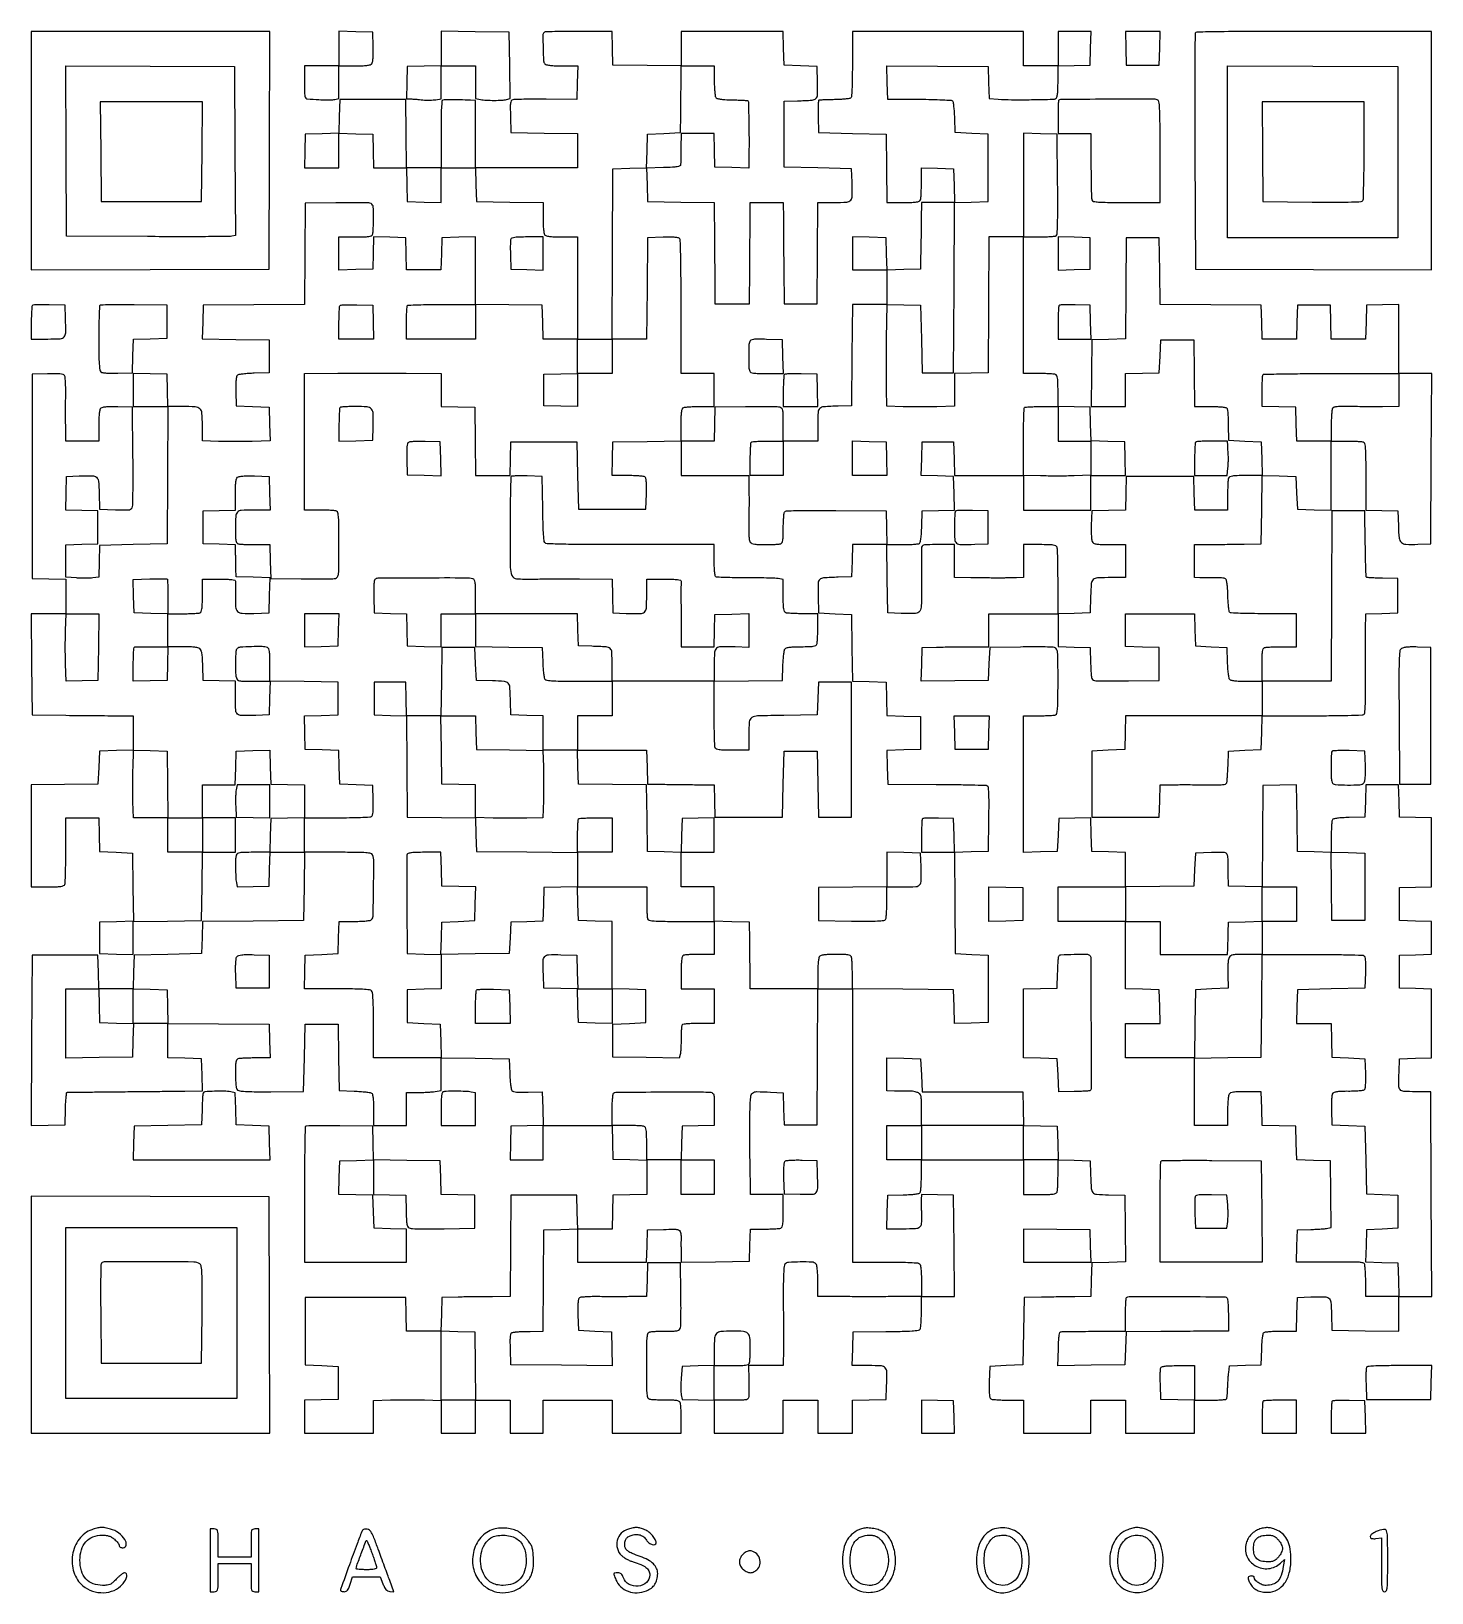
# Model space of a CAD drawing. Extents: x 179 to 1071, y 112 to 1107.
import ezdxf

# ---------------------------------------------------------------- set-up
doc = ezdxf.new("R2010")
doc.units = 0

msp = doc.modelspace()

# ---------------------------------------------------------------- linework, layer by layer
for points in [[(505.666667, 1106.333333, 0.198875), (504.892492, 1104.464691, 0.006657), (505.000141, 1096.291387, 0.006951), (505.329065, 1088.151095, 0.184841), (506.2, 1086.2, 0.151095), (507.201559, 1085.671586, 0.019308), (509.637701, 1085.311014, 0.018432), (512.945271, 1085.074219, 0.008652), (517.233832, 1085), (527.067663, 1085), (526.783832, 1074.25), (526.5, 1063.5), (507, 1063.704114, 0.00263), (499.398839, 1063.743693, 0.003842), (492.70404, 1063.691898, 0.001909), (487.026169, 1063.58266, 0.066826), (485.71588, 1063.375898, 0.187351), (484.774082, 1062.644403, 0.100534), (484.276604, 1061.236355, 0.03732), (484.104066, 1058.570062, 0.004485), (484.21588, 1052.671783), (484.5, 1042.5), (505.75, 1042.230112), (527, 1041.960225), (527, 1030.980112), (527, 1020), (494.5, 1020), (462, 1020), (462, 1041.5), (462, 1063), (458.75, 1063.126914, 0.002973), (452.024419, 1063.34951, 0.006005), (446.723533, 1063.429719, 0.00462), (442.624635, 1063.404636, 0.072899), (441.25, 1063.181529, 0.299288), (440.595811, 1062.377086, 0.010959), (440.269229, 1058.263504, 0.011668), (440.056427, 1052.001909, 0.002659), (440, 1041.393011), (440, 1020), (429.019502, 1020), (418.039005, 1020), (417.769502, 1041.741573), (417.5, 1063.483146), (396.5, 1063.491573), (375.5, 1063.5), (375.216508, 1052.783492), (374.933016, 1042.066984), (364.216508, 1041.783492), (353.5, 1041.5), (353.216168, 1030.75), (352.932337, 1020), (363.966168, 1020), (375, 1020), (375, 1031.033832), (375, 1042.067663), (385.75, 1041.783832), (396.5, 1041.5), (396.783832, 1030.75), (397.067663, 1020), (407.5, 1020), (417.932337, 1020), (418.216168, 1009.25), (418.5, 998.5), (429.25, 998.216168), (440, 997.932337), (440, 1008.966168), (440, 1020), (450.966168, 1020), (461.932337, 1020), (462.216168, 1009.25), (462.5, 998.5), (483.75, 998.230112), (505, 997.960225), (505, 988.180112, 0.008721), (505.074341, 983.918248, 0.018496), (505.311349, 980.626174, 0.019373), (505.672136, 978.199565, 0.150894), (506.2, 977.2, 0.150969), (507.200304, 976.671932, 0.019349), (509.630442, 976.311224, 0.018472), (512.928253, 976.074295, 0.008695), (517.2, 976), (527, 976), (527, 943.5), (527, 911), (516.033832, 911), (505.067663, 911), (504.783832, 921.75), (504.5, 932.5), (483.25, 932.769888), (462, 933.039775), (462, 954.553719), (462, 976.067663), (451.25, 975.783832), (440.5, 975.5), (440.215017, 965.25), (439.930034, 955), (429, 955), (418.069966, 955), (417.784983, 965.25), (417.5, 975.5), (407.285365, 975.784593), (397.07073, 976.069185), (396.785365, 965.784593), (396.5, 955.5), (385.75, 955.216168), (375, 954.932337), (375, 965.466168), (375, 976), (385.393011, 976, 0.005351), (390.960143, 976.059586, 0.030363), (393.913621, 976.30265, 0.063068), (395.601595, 976.76761, 0.205218), (396.393011, 977.581787, 0.070903), (396.631765, 978.625722, 0.006355), (396.821697, 981.313053, 0.008172), (396.955668, 984.539052, 0.00629), (397, 988.062735, 0.004792), (396.9472, 993.571607, 0.053684), (396.671263, 995.742444, 0.154249), (396.003125, 996.857617, 0.121601), (394.75, 997.514659, 0.054895), (393.159317, 997.724598, 0.002293), (387.432813, 997.821708, 0.003942), (380.634166, 997.85221, 0.002788), (373, 997.783711), (353.5, 997.5), (353.236165, 965.263835), (352.97233, 933.02767), (320.736165, 932.763835), (288.5, 932.5), (288.216371, 921.769986), (287.932742, 911.039971), (309.216371, 910.769986), (330.5, 910.5), (330.5, 900), (330.5, 889.5), (321.054124, 889.209882, 0.009872), (317.344222, 889.022568, 0.013478), (314.012996, 888.697932, 0.010272), (311.278232, 888.29958, 0.132654), (310.348748, 887.874472, 0.165771), (309.775651, 886.938715, 0.029529), (309.440097, 884.884549, 0.022993), (309.270289, 881.903576, 0.008333), (309.294624, 877.66459), (309.5, 868.5), (320, 868), (330.5, 867.5), (330.783193, 856.812989), (331.066386, 846.125978), (319.783193, 845.812989, -0.004045), (314.718417, 845.71349, -0.00255), (308.8035, 845.675316, -0.00256), (302.986655, 845.697217, -0.0047), (298.25, 845.783832), (288, 846.067663), (288, 855.998648, 0.017783), (287.725123, 863.724926, 0.189811), (286.39437, 866.506139, 0.174509), (283.469111, 867.756094, 0.01457), (275.100725, 868), (266.069966, 868), (265.784983, 878.25), (265.5, 888.5), (254.75, 888.783832), (244, 889.067663), (244, 878.533832), (244, 868), (255.010511, 868), (266.021022, 868), (265.760511, 824.25), (265.5, 780.5), (244, 780), (222.5, 779.5), (222.216181, 769.355458), (221.932362, 759.210916), (218.216181, 758.766926, -0.02256), (216.331108, 758.627559, -0.007862), (213.608816, 758.592273, -0.00779), (210.606785, 758.647341, -0.009006), (207.75, 758.795836), (201, 759.268735), (201, 769.599384), (201, 779.930034), (211.25, 780.215017), (221.5, 780.5), (221.5, 791), (221.5, 801.5), (211.216527, 801.785353), (200.933054, 802.070705), (201.216527, 812.785353), (201.5, 823.5), (209.496645, 823.796504, -0.010944), (217.958841, 823.924926, -0.179106), (220.567079, 822.939704, -0.195806), (221.788181, 820.526579, -0.013482), (222.215131, 812.7397), (222.5, 802.5), (232.722245, 802.215323, 0.003548), (239.276167, 802.079343, 0.049313), (241.631268, 802.279769, 0.161221), (242.809521, 802.928259, 0.127833), (243.502126, 804.215323, 0.056685), (243.719032, 805.925645, 0.001107), (243.813742, 814.788251, 0.002644), (243.846729, 825.146601, 0.001768), (243.779881, 837), (243.5, 867.5), (234.149285, 867.788859, 0.009044), (230.042317, 867.84141, 0.018924), (226.849829, 867.703614, 0.020746), (224.486141, 867.412685, 0.132968), (223.399285, 866.916414, 0.154085), (222.728754, 865.875583, 0.035127), (222.314808, 863.794146, 0.024181), (222.070162, 860.653266, 0.007345), (222, 855.877555), (222, 846), (211.5, 846), (201, 846), (200.911553, 856.25, -0.001553), (200.885876, 860.898858, -0.000928), (200.882773, 866.426563, -0.000929), (200.90013, 871.930521, -0.001614), (200.937781, 876.5, 0.008106), (200.919164, 880.424425, 0.01122), (200.766476, 883.940918, 0.007951), (200.528095, 886.851029, 0.123217), (200.193583, 887.788231, 0.191548), (199.315392, 888.394534, 0.033315), (197.286958, 888.720088, 0.023521), (194.187736, 888.861197, 0.00688), (189.417355, 888.788231), (179.5, 888.5), (179.5, 823.5), (179.5, 758.5), (190.25, 758.216168), (201, 757.932337), (201, 746.966168), (201, 736), (189.986147, 736), (178.972294, 736), (179.236147, 703.75), (179.5, 671.5), (201, 671.277664, 0.00034), (210.019799, 671.190515, 0.000308), (219.342187, 671.112513, 0.000308), (227.688124, 671.052954, 0.000987), (233.25, 671.027664), (244, 671), (244, 660.033832), (244, 649.067663), (233.25, 648.783832), (222.5, 648.5), (222, 638), (221.5, 627.5), (200.25, 627.230112), (179, 626.960225), (179, 594.480112), (179, 562), (189.393011, 562, 0.005351), (194.960143, 562.059586, 0.030363), (197.913621, 562.30265, 0.063068), (199.601595, 562.76761, 0.205218), (200.393011, 563.581787, 0.083055), (200.636631, 564.779435, 0.001841), (200.821697, 570.696775, 0.004125), (200.956005, 577.642891, 0.002771), (201, 585.581787), (201, 606), (211.466168, 606), (221.932337, 606), (222.216168, 595.25), (222.5, 584.5), (233, 584), (243.5, 583.5), (243.769408, 561.784029), (244.038815, 540.068057), (233.269408, 539.784029), (222.5, 539.5), (222.5, 529.5), (222.5, 519.5), (233.25, 519.216168), (244, 518.932337), (244, 529.446666), (244, 539.960995), (265.75, 540.230498), (287.5, 540.5), (287.769502, 562.25), (288.039005, 584), (298.519502, 584), (309, 584), (309, 595), (309, 606), (298.5, 606), (288, 606), (288, 616.5), (288, 627), (298.466168, 627), (308.932337, 627), (309.216168, 637.75), (309.5, 648.5), (320.215829, 648.783485), (330.931657, 649.06697), (331.215829, 638.283485), (331.5, 627.5), (342.25, 627.216168), (353, 626.932337), (353, 616.5), (353, 606.067663), (342.25, 605.783832), (331.5, 605.5), (331.216168, 594.75), (330.932337, 584), (320.533556, 584, 0.004731), (314.632571, 583.944169, 0.035207), (311.839872, 583.694097, 0.088112), (310.335863, 583.16974, 0.190307), (309.574558, 582.23491, 0.070426), (309.16352, 579.792241, 0.007886), (309.105211, 574.142919, 0.010009), (309.250557, 568.43709, 0.033398), (309.670042, 564.715977), (310.173856, 561.931953), (320.336928, 562.215977), (330.5, 562.5), (330.783832, 573.25), (331.067663, 584), (342.053334, 584), (353.039005, 584), (352.769502, 562.25), (352.5, 540.5), (320.284831, 540.236193), (288.069661, 539.972386), (287.784831, 529.736193), (287.5, 519.5), (266, 519), (244.5, 518.5), (244.216168, 507.75), (243.932337, 497), (233, 497), (222.067663, 497), (221.783832, 507.75), (221.5, 518.5), (200.5, 518.5), (179.5, 518.5), (179.241371, 464.216081), (178.982742, 409.932162), (189.741371, 410.216081), (200.5, 410.5), (200.784983, 420.75, -0.006511), (200.945719, 424.685749, -0.010662), (201.196289, 428.013236, -0.004523), (201.490142, 430.787448, -0.348579), (201.784983, 431.082292, -0.025611), (202.357742, 431.11864, -0.00005), (211.543089, 431.229478, -0.000361), (221.872335, 431.345623, -0.000224), (234, 431.467794, 0.000017), (246.887357, 431.592276, 0.000018), (259.561839, 431.715571, 0.000017), (270.498228, 431.82271, 0.000079), (276.784983, 431.885503), (288.069966, 432), (287.784983, 442.25), (287.5, 452.5), (276.75, 452.783832), (266, 453.067663), (266, 464.047685), (266, 475.027706), (298.25, 474.763853), (330.5, 474.5), (330.783832, 463.75), (331.067663, 453), (321.615619, 453, 0.00593), (317.880092, 452.955696, 0.007809), (314.475463, 452.821697, 0.005887), (311.638889, 452.632128, 0.0721), (310.581787, 452.393011, 0.188329), (309.787918, 451.670019, 0.071886), (309.31469, 450.223948, 0.035943), (309.06419, 447.749366, 0.007258), (309, 443.32727, 0.009887), (309.06651, 439.963907, 0.012432), (309.267074, 436.854244, 0.010616), (309.553271, 434.274829, 0.090159), (309.909187, 433.169685, 0.215412), (311.151509, 432.215309, 0.038645), (314.110031, 431.757667, 0.017506), (319.501099, 431.535379, 0.002005), (331.659187, 431.508733), (352.5, 431.546612), (353, 453.023306), (353.5, 474.5), (364, 474.5), (374.5, 474.5), (374.769551, 453.365522), (375.039103, 432.231044), (384.769551, 431.835524, -0.006929), (388.587919, 431.627281, -0.009555), (392.008868, 431.327351, -0.00662), (394.846901, 430.985715, -0.106468), (395.75, 430.660985, -0.200997), (396.331606, 429.840721, -0.026002), (396.698973, 427.67557, -0.021483), (396.931155, 424.505891, -0.00754), (397, 419.940983), (397, 410), (407.5, 410), (418, 410), (418, 420.5), (418, 431), (425.25, 431.011006, 0.007384), (428.300722, 431.060694, 0.006558), (431.471875, 431.200855, 0.006596), (434.322224, 431.402079, 0.020037), (436.25, 431.641848), (440, 432.261685), (440, 442.650345), (440, 453.039005), (461.75, 452.769502), (483.5, 452.5), (483.790118, 443.054124, 0.010612), (483.983292, 439.337379, 0.014279), (484.325445, 435.984828, 0.011324), (484.748958, 433.236709, 0.130018), (485.20511, 432.252858, 0.155416), (486.198291, 431.61667, 0.039597), (488.102117, 431.265925, 0.026248), (490.988679, 431.119878, 0.007761), (495.414992, 431.197133), (504.5, 431.496799), (504.783473, 420.783752), (505.066946, 410.070705), (494.783473, 409.785353), (484.5, 409.5), (484.216168, 398.75), (483.932337, 388), (494.466168, 388), (505, 388), (505, 399), (505, 410), (526.966168, 410), (548.932337, 410), (549.216168, 399.25), (549.5, 388.5), (560.25, 388.216168), (571, 387.932337), (571, 377), (571, 366.067663), (560.25, 365.783832), (549.5, 365.5), (549.216168, 354.75), (548.932337, 344), (538, 344), (527.067663, 344), (526.783832, 354.75), (526.5, 365.5), (505.5, 365.5), (484.5, 365.5), (484.236147, 333.25), (483.972294, 301), (472.736147, 300.925726, 0.000756), (467.672098, 300.884594, 0.000467), (461.716243, 300.821651, 0.000468), (455.830288, 300.748444, 0.00084), (451, 300.675726), (440.5, 300.5), (440.216168, 289.75), (439.932337, 279), (429, 279), (418.067663, 279), (417.783832, 289.75), (417.5, 300.5), (385.5, 300.5), (353.5, 300.5), (353.5, 279), (353.5, 257.5), (364, 257), (374.5, 256.5), (374.5, 246), (374.5, 235.5), (363.75, 235.216168), (353, 234.932337), (353, 224.466168), (353, 214), (375, 214), (397, 214), (397, 224.437616), (397, 234.875232), (407.900107, 235.187616, -0.004492), (412.841483, 235.28481, -0.002693), (418.712026, 235.3159, -0.002696), (424.554047, 235.283863, -0.004692), (429.400107, 235.185662), (440, 234.871323), (440, 224.435662), (440, 214), (451, 214), (462, 214), (462, 224.5), (462, 235), (473, 235), (484, 235), (484, 224.5), (484, 214), (494.5, 214), (505, 214), (505, 224.5), (505, 235), (527, 235), (549, 235), (549, 224.5), (549, 214), (571, 214), (593, 214), (593, 222.918213, 0.006277), (592.955669, 226.449196, 0.008159), (592.821697, 229.68135, 0.006338), (592.631778, 232.373807, 0.070946), (592.393011, 233.418213, 0.191652), (591.656877, 234.216173, 0.070258), (590.167248, 234.687898, 0.03479), (587.605148, 234.936805, 0.006824), (582.974799, 235, -0.006352), (579.484808, 235.044336, -0.008233), (576.287222, 235.178303, -0.006434), (573.623534, 235.368294, -0.070701), (572.581787, 235.606989, -0.25694), (571.699082, 236.652022, -0.031157), (571.276325, 239.739087, -0.016334), (571.049835, 245.241252, -0.002119), (571, 257, -0.002119), (571.049835, 268.758748, -0.016334), (571.276325, 274.260913, -0.031157), (571.699082, 277.347978, -0.25694), (572.581787, 278.393011, -0.070903), (573.625722, 278.631765, -0.006355), (576.313053, 278.821697, -0.008172), (579.539052, 278.955668, -0.00629), (583.062735, 279, 0.004792), (588.571607, 279.0528, 0.053684), (590.742444, 279.328737, 0.154249), (591.857617, 279.996875, 0.121601), (592.514659, 281.25, 0.054895), (592.724598, 282.840683, 0.002293), (592.821708, 288.567188, 0.003942), (592.85221, 295.365834, 0.002788), (592.783711, 303), (592.5, 322.5), (582, 322.5), (571.5, 322.5), (571.216168, 311.75), (570.932337, 301), (559.716168, 300.937986, -0.000941), (554.72994, 300.919805, -0.000623), (549.004124, 300.916842, -0.000627), (543.440907, 300.927876, -0.00122), (539, 300.95309, 0.008376), (535.267205, 300.920862, 0.011482), (531.912207, 300.758528, 0.008361), (529.138138, 300.513688, 0.119889), (528.211769, 300.182459, 0.19297), (527.605143, 299.309896, 0.033421), (527.279663, 297.285875, 0.023559), (527.138636, 294.189726, 0.006866), (527.211769, 289.417355), (527.5, 279.5), (538, 279), (548.5, 278.5), (548.783973, 267.736102), (549.067945, 256.972204), (516.783973, 257.236102), (484.5, 257.5), (484.215017, 267.75, -0.005701), (484.131666, 272.833769, -0.025298), (484.267872, 275.81914, -0.042295), (484.592015, 277.593223, -0.313728), (485.215017, 278.11535, 0.009077), (485.779979, 278.176421, 0.006293), (486.416286, 278.265064, 0.006348), (487.025475, 278.365688, 0.012974), (487.5, 278.463035, -0.04467), (488.200358, 278.56102, -0.002025), (490.625618, 278.671865, -0.003374), (493.508206, 278.772433, -0.002409), (496.736147, 278.847686), (504.972294, 279), (505.236147, 311.25), (505.5, 343.5), (516.25, 343.783832), (527, 344.067663), (527, 333.533832), (527, 323), (548.965017, 323), (570.930034, 323), (571.215017, 333.25), (571.5, 343.5), (581.722245, 343.784677, -0.003488), (588.334543, 343.922669, -0.050684), (590.662172, 343.718733, -0.165802), (591.830539, 343.053969, -0.120322), (592.534088, 341.720206, -0.014931), (592.746531, 340.752221, -0.015552), (592.897539, 339.786309, -0.015411), (592.976104, 338.945432, -0.063258), (592.943422, 338.435529, 0.043583), (592.876326, 337.787963, 0.002149), (592.850897, 335.639395, 0.003463), (592.849335, 333.083367, 0.002493), (592.881579, 330.230498), (593, 322.960995), (614.75, 323.230498), (636.5, 323.5), (636.784983, 333.75), (637.069966, 344), (645.953196, 344, 0.006301), (649.470775, 344.044332, 0.008183), (652.691626, 344.178303, 0.00637), (655.374672, 344.368246, 0.070866), (656.418213, 344.606989, 0.205218), (657.23239, 345.398405, 0.063068), (657.69735, 347.086379, 0.030363), (657.940414, 350.039857, 0.005351), (658, 355.606989), (658, 366), (647.56992, 366), (637.13984, 366), (636.81992, 387.75, -0.001889), (636.720363, 396.857852, -0.001729), (636.685706, 406.238002, -0.001728), (636.712662, 414.612139, -0.005663), (636.81227, 420.145327, -0.012188), (637.248322, 428.257475, -0.199889), (638.460453, 430.628106, -0.182464), (641.045584, 431.550148, -0.009869), (649.859204, 431.214292), (657.932828, 430.746918), (658.216414, 420.623459), (658.5, 410.5), (669, 410.5), (679.5, 410.5), (679.760623, 453.75), (680.021245, 497), (691.010623, 497), (702, 497), (702, 410), (702, 323), (722.8, 323, -0.003169), (732.593081, 322.937931, -0.010454), (739.045513, 322.721154, -0.00933), (743.538104, 322.391927, -0.175156), (744.8, 321.8, -0.150969), (745.328068, 320.799696, -0.019349), (745.688776, 318.369558, -0.018472), (745.925705, 315.071747, -0.008695), (746, 310.8), (746, 301), (734.5, 300.961538, -0.000245), (729.334233, 300.946795, -0.000154), (723.29375, 300.934375, -0.000154), (717.348178, 300.925817, -0.000283), (712.5, 300.923077, -0.000286), (707.685807, 300.925827, -0.000162), (701.853125, 300.934375, -0.000161), (695.972962, 300.946792, -0.000266), (691, 300.961538), (680, 301), (680, 310.8, 0.008695), (679.925705, 315.071747, 0.018472), (679.688776, 318.369558, 0.019349), (679.328068, 320.799696, 0.150969), (678.8, 321.8, 0.186531), (676.284569, 322.913003, 0.014669), (668.832008, 323.050262, 0.014071), (661.366264, 322.758508, 0.205542), (659.070167, 321.584546, 0.153485), (658.503437, 320.198465, 0.008897), (658.198849, 315.572281, 0.010014), (658.015811, 309.01896, 0.003258), (658.002445, 299.334546, -0.00046), (658.039395, 290.569556, -0.00041), (658.061938, 281.462336, -0.000411), (658.068756, 273.274824, -0.001275), (658.054722, 267.75), (658, 257), (646.939812, 257), (635.879624, 257), (636.005865, 248.25, -0.001027), (636.04936, 244.734939, -0.001212), (636.07562, 241.409375, -0.001058), (636.085045, 238.601305, -0.007648), (636.066053, 237.25, -0.15749), (635.614629, 235.980962, -0.180944), (634.529323, 235.302638, -0.047129), (632.101853, 235.043371, -0.003053), (625, 235), (614, 235), (614, 246), (614, 257), (624.893011, 257, 0.005003), (630.756842, 257.058671, 0.029178), (633.833669, 257.300233, 0.06089), (635.585285, 257.763049, 0.209079), (636.393011, 258.581787, 0.069666), (636.631409, 259.612488, 0.006839), (636.821697, 262.16144, 0.008541), (636.955641, 265.220668, 0.006668), (637, 268.546604, 0.022801), (636.706202, 274.98586, 0.187618), (635.4215, 277.565157, 0.168407), (632.655197, 278.748051, 0.017601), (625.5, 279, 0.018529), (618.200532, 278.729405, 0.185219), (615.485481, 277.449907, 0.17634), (614.252343, 274.651262, 0.016485), (614, 266.999799), (614, 257.069966), (603.75, 256.784983), (593.5, 256.5), (592.970418, 249, 0.009238), (592.809463, 245.908595, 0.009315), (592.763426, 242.821875, 0.009163), (592.822694, 240.13329, 0.036753), (593.009432, 238.5), (593.578029, 235.5), (603.789014, 235.215017), (614, 234.930034), (614, 224.465017), (614, 214), (636, 214), (658, 214), (658, 224.5), (658, 235), (669, 235), (680, 235), (680, 224.5), (680, 214), (691, 214), (702, 214), (702, 224.466168), (702, 234.932337), (712.75, 235.216168), (723.5, 235.5), (723.795054, 244, 0.009943), (723.9279, 252.967356, 0.180053), (722.931202, 255.604424, 0.2029), (720.496251, 256.789002, 0.013105), (712.447116, 257), (701.932337, 257), (702.216168, 267.75), (702.5, 278.5), (723.409228, 278.698619, 0.002817), (733.806455, 278.855962, 0.012035), (740.00521, 279.13407, 0.012627), (744.063125, 279.517286, 0.225229), (745.143915, 280.198619, 0.115145), (745.470651, 281.13425, 0.007691), (745.731394, 283.981782, 0.01076), (745.918688, 287.420453, 0.007831), (745.984687, 291.25), (746, 301), (756.513853, 301), (767.027706, 301), (766.763853, 333.25), (766.5, 365.5), (756.25, 365.784983), (746, 366.069966), (745.9181, 362.784983, 0.00602), (745.896805, 361.132618, 0.00216), (745.904983, 358.778646, 0.002143), (745.936159, 356.198014, 0.002538), (745.988454, 353.759345, -0.018971), (745.915774, 347.396801, -0.208328), (744.807458, 345.160603, -0.165396), (742.279941, 344.174307, -0.011057), (734.398781, 344), (723.932337, 344), (724.216168, 354.75), (724.5, 365.5), (734.464966, 365.788805, 0.00836), (738.800174, 365.987032, 0.019108), (742.055937, 366.315749, 0.01918), (744.411, 366.737468, 0.199883), (745.199653, 367.288805, 0.117226), (745.504905, 368.172107, 0.006962), (745.747767, 371.008274, 0.010173), (745.922789, 374.426877, 0.007309), (745.984687, 378.25), (746, 388), (778.5, 388), (811, 388), (811, 377), (811, 366), (821.393011, 366, 0.005351), (826.960143, 366.059586, 0.030363), (829.913621, 366.30265, 0.063068), (831.601595, 366.76761, 0.205218), (832.393011, 367.581787, 0.072102), (832.632129, 368.638915, 0.005887), (832.821697, 371.475801, 0.007809), (832.955696, 374.880803, 0.005929), (833, 378.616771), (833, 388.069966), (843.25, 387.784983), (853.5, 387.5), (853.75078, 379, 0.008001), (854.167162, 369.85434, 0.165236), (855.196667, 367.34273, 0.196929), (857.49116, 366.190479, 0.012174), (865.2603, 365.784869), (875.5, 365.5), (875.769789, 344.284032), (876.039577, 323.068065), (865.269789, 322.784032), (854.5, 322.5), (854.216168, 311.75), (853.932337, 301), (843.716168, 300.878498, -0.000018), (839.011865, 300.822715, -0.00001), (833.269749, 300.754941, -0.00001), (827.453221, 300.686515, -0.000016), (822.5, 300.628498), (811.5, 300.5), (811, 279), (810.5, 257.5), (800, 257), (789.5, 256.5), (789.211769, 246.582645, 0.006827), (789.138177, 241.804805, 0.023663), (789.278982, 238.717063, 0.033714), (789.604266, 236.705135, 0.19692), (790.211769, 235.847958, 0.115445), (791.139851, 235.524351, 0.007585), (793.985645, 235.266219, 0.010675), (797.421391, 235.080714, 0.007755), (801.25, 235.015313), (811, 235), (811, 224.5), (811, 214), (832.5, 214), (854, 214), (854, 224.5), (854, 235), (865, 235), (876, 235), (876, 224.5), (876, 214), (898, 214), (920, 214), (920, 224.5), (920, 235), (929.940983, 235, 0.00746), (933.786464, 235.057378, 0.011518), (937.105837, 235.233054, 0.00599), (939.864695, 235.476159, 0.233445), (940.372299, 235.793375, 0.10677), (940.574085, 236.362294, 0.00702), (940.773561, 238.103455, 0.009921), (940.942349, 240.203897, 0.007236), (941.049745, 242.543375, -0.005029), (941.157143, 245.132315, -0.003738), (941.325846, 247.988754, -0.003778), (941.525526, 250.681363, -0.008533), (941.726907, 252.716215), (942.216955, 256.932429), (952.358477, 257.216215), (962.5, 257.5), (962.788805, 267.464966, -0.00836), (962.987032, 271.800174, -0.019108), (963.315749, 275.055937, -0.01918), (963.737468, 277.411, -0.199883), (964.288805, 278.199653, -0.117134), (965.171517, 278.504879, -0.006997), (967.998336, 278.747767, -0.010202), (971.406013, 278.922787, -0.007334), (975.216168, 278.984687), (984.932337, 279), (985.216168, 289.75), (985.5, 300.5), (994, 300.795054, -0.010012), (1002.86687, 300.925177, -0.174565), (1005.533568, 299.948742, -0.200378), (1006.781878, 297.54295, -0.013827), (1007.215131, 289.7397), (1007.5, 279.5), (1028.75, 279.230112), (1050, 278.960225), (1050, 289.980112), (1050, 301), (1060.507242, 301), (1071.014483, 301), (1070.757242, 366.25), (1070.5, 431.5), (1060.704844, 431.5, -0.013476), (1053.2306, 431.701484, -0.207462), (1050.977276, 432.826381, -0.175915), (1050.063646, 435.326274, -0.009205), (1050.204946, 444), (1050.5, 452.5), (1060.75, 452.784983), (1071, 453.069966), (1071, 475), (1071, 496.930034), (1060.75, 497.215017), (1050.5, 497.5), (1050.5, 508), (1050.5, 518.5), (1060.75, 518.784983), (1071, 519.069966), (1071, 529.5), (1071, 539.930034), (1060.75, 540.215017), (1050.5, 540.5), (1050.5, 551), (1050.5, 561.5), (1060.75, 561.784983), (1071, 562.069966), (1071, 584), (1071, 605.930034), (1060.75, 606.215017), (1050.5, 606.5), (1050.215017, 616.75), (1049.930034, 627), (1039.5, 627), (1029.069966, 627), (1028.784983, 616.75), (1028.5, 606.5), (1018.535034, 606.211195, 0.00836), (1014.199826, 606.012968, 0.019108), (1010.944063, 605.684251, 0.01918), (1008.589, 605.262532, 0.199883), (1007.800347, 604.711195, 0.117316), (1007.495069, 603.827306, 0.006928), (1007.252233, 600.981788, 0.010144), (1007.077209, 597.552258, 0.007284), (1007.015313, 593.716168), (1007, 583.932337), (996.25, 584.216168), (985.5, 584.5), (985.230014, 605.783629), (984.960029, 627.067258), (974.230014, 626.783629), (963.5, 626.5), (963.236102, 594.216309), (962.972205, 561.932619), (952.236102, 562.216309), (941.5, 562.5), (941.423623, 571, 0.00447), (941.245561, 580.932564, 0.168768), (940.464351, 583.000178, 0.220915), (938.612387, 583.872758, 0.008316), (930.75, 583.784983), (920.5, 583.5), (920, 573), (919.5, 562.5), (897.75, 562.230498), (876, 561.960995), (876, 572.946666), (876, 583.932337), (865.25, 584.216168), (854.5, 584.5), (854.215817, 595.284606), (853.931635, 606.069211), (843.715817, 605.784606), (833.5, 605.5), (833, 595), (832.5, 584.5), (821.75, 584.216168), (811, 583.932337), (811, 627.466168), (811, 671), (820.418213, 671, 0.005951), (824.140776, 671.044305, 0.007831), (827.534475, 671.178303, 0.005915), (830.361889, 671.367894, 0.07203), (831.418213, 671.606989, 0.2572), (832.301348, 672.653567, 0.030988), (832.723786, 675.753028, 0.01627), (832.950205, 681.276688, 0.002108), (833, 693.087937, 0.001383), (832.961636, 706.953518, 0.024778), (832.716432, 711.400814, 0.098468), (832.06496, 713.499931, 0.211225), (830.75, 714.514659, 0.054895), (829.159317, 714.724598, 0.002293), (823.432813, 714.821708, 0.003942), (816.634166, 714.85221, 0.002788), (809, 714.783711), (789.5, 714.5), (789, 704), (788.5, 693.5), (767.215966, 693.230013), (745.931931, 692.960027), (746.215966, 703.730013), (746.5, 714.5), (755.5, 714.698134, -0.001761), (759.813321, 714.777895, -0.000801), (765.454688, 714.853302, -0.000793), (771.402094, 714.913838, -0.00109), (776.75, 714.948134), (789, 715), (789, 725.5), (789, 736), (811, 736), (833, 736), (833, 725.534983), (833, 715.069966), (843.25, 714.784983), (853.5, 714.5), (853.784869, 704.2603, 0.004124), (854.012707, 697.944999, 0.045906), (854.354294, 695.449919, 0.136997), (855.045047, 694.185819, 0.140303), (856.284869, 693.476589, 0.055026), (857.854707, 693.269945, 0.002238), (863.57743, 693.175721, 0.003889), (870.368311, 693.147147, 0.002744), (878, 693.216289), (897.5, 693.5), (897.5, 704), (897.5, 714.5), (886.75, 714.783832), (876, 715.067663), (876, 725.533832), (876, 736), (897.965017, 736), (919.930034, 736), (920.215017, 725.75), (920.5, 715.5), (930.5, 715), (940.5, 714.5), (940.790118, 705.054124, 0.010217), (940.980158, 701.34104, 0.013854), (941.312947, 697.999888, 0.010763), (941.722996, 695.259099, 0.131421), (942.162563, 694.304124, 0.163434), (943.144506, 693.69658, 0.027915), (945.338284, 693.310401, 0.021862), (948.534962, 693.07111, 0.00775), (953.122445, 693), (963, 693), (963, 682), (963, 671), (919.533832, 671), (876.067663, 671), (875.783832, 660.25), (875.5, 649.5), (865, 649), (854.5, 648.5), (854.5, 627.5), (854.5, 606.5), (876, 606.5), (897.5, 606.5), (897.784983, 616.75), (898.069966, 627), (908.284983, 627.085939, -0.001926), (912.971979, 627.107318, -0.001086), (918.657781, 627.099004, -0.001084), (924.394585, 627.065718, -0.001777), (929.252143, 627.009735, 0.005729), (934.579633, 626.990445, 0.023908), (937.782714, 627.168859, 0.037111), (939.758486, 627.523568, 0.251347), (940.464462, 628.173796, 0.061194), (940.661072, 629.088365, 0.003669), (940.89274, 631.901053, 0.00546), (941.108025, 635.264428, 0.004002), (941.276227, 639), (941.627816, 648.5), (952.063908, 649), (962.5, 649.5), (962.783832, 660.25), (963.067663, 671), (994.783832, 671.015313, 0.00236), (1007.032137, 671.079042, 0.003709), (1017.554189, 671.261519, 0.001024), (1026.700669, 671.506759, 0.135001), (1027.762345, 671.831959, 0.230492), (1028.415381, 672.892058, 0.011445), (1028.73552, 677.087934, 0.011495), (1028.928114, 683.447939, 0.002719), (1028.94772, 694.066647, -0.000415), (1028.922998, 703.021714, -0.000385), (1028.912344, 712.204614, -0.000384), (1028.915428, 720.375113, -0.001295), (1028.935375, 725.715017), (1029, 735.930034), (1039.25, 736.215017), (1049.5, 736.5), (1049.5, 747.5), (1049.5, 758.5), (1039.695064, 758.638269, -0.004337), (1035.903646, 758.724632, -0.00673), (1032.634717, 758.871533, -0.002556), (1029.844523, 759.048895, -0.181144), (1029.428474, 759.238193, -0.189826), (1029.23748, 759.677379, -0.000624), (1029.033867, 765.703633, -0.003296), (1028.856159, 772.554209, -0.002044), (1028.73341, 780.599923), (1028.5, 801.5), (1018, 801.5), (1007.5, 801.5), (1007.241388, 747.25), (1006.982775, 693), (984.991388, 693), (963, 693), (963, 703.393011, -0.005351), (963.059586, 708.960143, -0.030363), (963.30265, 711.913621, -0.063068), (963.76761, 713.601595, -0.205218), (964.581787, 714.393011, -0.07203), (965.638111, 714.632106, -0.005915), (968.465525, 714.821697, -0.007831), (971.859224, 714.955695, -0.005951), (975.581787, 715), (985, 715), (985, 725.5), (985, 736), (964.25, 736.015313, -0.003304), (956.222497, 736.074289, -0.005117), (949.292655, 736.241942, -0.001783), (943.335233, 736.468357, -0.145485), (942.469677, 736.765313, -0.201635), (942.051175, 737.442695, -0.009114), (941.668992, 740.209597, -0.014045), (941.360762, 743.58956, -0.009475), (941.190775, 747.458846, 0.008312), (941.009325, 751.820267, 0.019311), (940.692982, 755.077353, 0.019933), (940.277611, 757.422524, 0.192552), (939.721098, 758.243693, 0.112103), (938.918458, 758.55636, 0.014843), (937.096197, 758.773327, 0.016596), (934.886848, 758.896368, 0.013231), (932.5, 758.886785, -0.003571), (929.964548, 758.827612, -0.003106), (927.307813, 758.801098, -0.003125), (924.903466, 758.807068, -0.009198), (923.25, 758.851938), (920, 759), (920, 769.5), (920, 780), (930.25, 780.097508, 0.000362), (934.967406, 780.1458, 0.000201), (940.720313, 780.211168, 0.0002), (946.54442, 780.282022, 0.000324), (951.5, 780.347508), (962.5, 780.5), (962.769596, 802.283633), (963.039192, 824.067266), (973.769596, 823.783633), (984.5, 823.5), (985, 813), (985.5, 802.5), (996.25, 802.216168), (1007, 801.932337), (1007, 823.966168), (1007, 846), (1016.418213, 846, -0.005951), (1020.140776, 845.955695, -0.007831), (1023.534475, 845.821697, -0.005915), (1026.361889, 845.632106, -0.07203), (1027.418213, 845.393011, -0.258599), (1028.303687, 844.338059, -0.030079), (1028.72438, 841.170238, -0.015925), (1028.950419, 835.528268, -0.002049), (1029, 823.427994), (1029, 802.069966), (1039.25, 801.784983), (1049.5, 801.5), (1049.78602, 791.765906, 0.018563), (1050.288309, 784.223421, 0.181953), (1051.69017, 781.419268, 0.179528), (1054.602547, 780.215405, 0.01798), (1062.259538, 780.209712), (1070.5, 780.5), (1070.758612, 834.75), (1071.017225, 889), (1060.508612, 889), (1050, 889), (1050, 911.034983), (1050, 933.069966), (1039.75, 932.784983), (1029.5, 932.5), (1029.216168, 921.75), (1028.932337, 911), (1018, 911), (1007.067663, 911), (1006.783832, 921.75), (1006.5, 932.5), (996, 932.5), (985.5, 932.5), (985.216168, 921.75), (984.932337, 911), (974, 911), (963.067663, 911), (962.783832, 921.75), (962.5, 932.5), (930.269847, 932.763827), (898.039695, 933.027654), (897.769847, 954.263827), (897.5, 975.5), (887, 975.5), (876.5, 975.5), (876.236191, 943.283692), (875.972383, 911.067383), (865.236191, 910.783692), (854.5, 910.5), (854.264308, 889.25), (854.028616, 868), (865.014308, 868), (876, 868), (876, 878.466168), (876, 888.932337), (886.75, 889.216168), (897.5, 889.5), (898, 900), (898.5, 910.5), (909, 910.5), (919.5, 910.5), (919.769888, 889.25), (920.039775, 868), (929.960871, 868, -0.007626), (934.484452, 867.931, -0.021164), (937.656088, 867.699613, -0.024961), (939.83789, 867.336179, -0.203296), (940.645733, 866.7642, -0.112961), (940.949634, 865.872912, -0.007131), (941.198435, 863.09662, -0.010202), (941.381793, 859.748702, -0.007389), (941.45475, 856.0142), (941.5, 846.5), (952, 846), (962.5, 845.5), (962.783832, 834.75), (963.067663, 824), (952.640821, 824, 0.005326), (947.053621, 823.940479, 0.03028), (944.091792, 823.697521, 0.062919), (942.399526, 823.232706, 0.205485), (941.606989, 822.418213, 0.07203), (941.367894, 821.361889, 0.005915), (941.178303, 818.534475, 0.007831), (941.044305, 815.140776, 0.005951), (941, 811.418213), (941, 802), (930.533832, 802), (920.067663, 802), (919.783832, 812.75), (919.5, 823.5), (898, 823.5), (876.5, 823.5), (876.216508, 812.783492), (875.933016, 802.066984), (865.216508, 801.783492), (854.5, 801.5), (854.211141, 792.149285, 0.009044), (854.15859, 788.042317, 0.018924), (854.296386, 784.849829, 0.020746), (854.587315, 782.486141, 0.132968), (855.083586, 781.399285, 0.154085), (856.124417, 780.728754, 0.035127), (858.205854, 780.314808, 0.024181), (861.346734, 780.070162, 0.007345), (866.122445, 780), (876, 780), (876, 769.5), (876, 759), (867.25, 758.986345, 0.009476), (858.108267, 758.798796, 0.172147), (855.439447, 757.731541, 0.195358), (854.206665, 755.265497, 0.012789), (853.782735, 747.141929), (853.5, 736.5), (843.25, 736.215017), (833, 735.930034), (833, 756.383229, 0.002766), (832.956006, 764.335537, 0.004119), (832.821697, 771.292949, 0.001836), (832.63664, 777.220322, 0.083072), (832.393011, 778.418213, 0.205218), (831.601595, 779.23239, 0.063068), (829.913621, 779.69735, 0.030363), (826.960143, 779.940414, 0.005351), (821.393011, 780), (811, 780), (811, 769.5), (811, 759), (806.5, 758.868421, -0.003172), (804.288395, 758.817793, -0.001276), (801.265625, 758.775493, -0.001262), (798.009591, 758.74646, -0.001598), (795, 758.736842, -0.001327), (791.583817, 758.745911, -0.000552), (786.971875, 758.775493, -0.000546), (782.032483, 758.81803, -0.000707), (777.5, 758.868421), (767, 759), (767, 769.5), (767, 780), (756.5, 780, 0.003246), (749.740098, 779.956117, 0.049377), (747.415719, 779.695497, 0.186847), (746.380162, 779.017378, 0.152213), (745.960884, 777.75, 0.004593), (745.947996, 776.177665, 0.000188), (745.955732, 770.514603, 0.000328), (745.971808, 763.805896, 0.000232), (745.998274, 756.278436, -0.004243), (745.929887, 741.100851, -0.141342), (744.886706, 737.653152, -0.24712), (742.244869, 736.169781, -0.015449), (733, 736.204946), (724.5, 736.5), (724.230498, 758.25), (723.960995, 780), (733.730498, 780.015313, 0.007295), (737.561095, 780.07721, 0.010156), (740.985997, 780.252233, 0.006942), (743.827555, 780.49508, 0.117278), (744.711195, 780.800347, 0.199883), (745.262532, 781.589, 0.01918), (745.684251, 783.944063, 0.019108), (746.012968, 787.199826, 0.00836), (746.211195, 791.535034), (746.5, 801.5), (756.783473, 801.785353), (767.066946, 802.070705), (766.783473, 812.785353), (766.5, 823.5), (756.216527, 823.785353), (745.933054, 824.070705), (746.216527, 834.785353), (746.5, 845.5), (756.5, 845.5), (766.5, 845.5), (766.783832, 834.75), (767.067663, 824), (789.033832, 824), (811, 824), (811, 813), (811, 802), (832.5, 802), (854, 802), (854, 813), (854, 824), (865.033832, 824), (876.067663, 824), (875.783832, 834.75), (875.5, 845.5), (864.783492, 845.783492), (854.066984, 846.066984), (853.783492, 856.783492), (853.5, 867.5), (843.25, 867.784983), (833, 868.069966), (833, 877.927994, 0.005778), (832.939328, 883.177946, 0.031736), (832.694493, 885.999271, 0.065458), (832.227241, 887.619646, 0.200867), (831.418213, 888.393011, 0.07203), (830.361889, 888.632106, 0.005915), (827.534475, 888.821697, 0.007831), (824.140776, 888.955695, 0.005951), (820.418213, 889), (811, 889), (811, 932.5), (811, 976), (820.75, 976.015313, 0.007617), (824.576903, 976.079625, 0.010521), (828.007324, 976.261873, 0.007391), (830.850025, 976.515258, 0.115994), (831.764295, 976.833164, 0.241759), (832.445189, 977.993173, 0.006458), (832.710935, 984.104718, 0.008037), (832.844504, 993.337414, 0.001667), (832.764295, 1009.567852), (832.5, 1041.5), (821.75, 1041.783832), (811, 1042.067663), (811, 1009.033832), (811, 976), (800.010623, 976), (789.021245, 976), (788.760623, 932.75), (788.5, 889.5), (777.75, 889.216168), (767, 888.932337), (767, 878.552221), (767, 868.172106), (755.75, 867.836053, -0.004433), (750.700328, 867.730013, -0.002796), (744.803492, 867.691453, -0.002806), (739.004731, 867.7185, -0.005153), (734.283165, 867.815701), (724.066331, 868.131401), (723.783165, 878.815701, -0.005098), (723.692673, 884.36658, -0.001559), (723.667592, 892.760376, -0.00156), (723.698132, 902.159937, -0.001706), (723.787362, 911.283453), (724.074723, 933.066905), (734.787362, 932.783453), (745.5, 932.5), (746, 911), (746.5, 889.5), (756.5, 889.5), (766.5, 889.5), (766.758596, 943.716255), (767.017192, 997.932511), (777.758596, 998.216255), (788.5, 998.5), (788.5, 1020), (788.5, 1041.5), (778, 1042), (767.5, 1042.5), (767.209289, 1051.990711, 0.009199), (767.02746, 1055.697118, 0.013111), (766.719335, 1058.978165, 0.009059), (766.34511, 1061.673215, 0.158637), (765.949595, 1062.450405, 0.182544), (765.050643, 1062.856482, 0.003016), (759.472476, 1063.175566, 0.007162), (752.773787, 1063.422081, 0.004183), (744.740306, 1063.53531), (724.5, 1063.651232), (724.216027, 1074.339514), (723.932055, 1085.027796), (756.216027, 1084.763898), (788.5, 1084.5), (788.783483, 1074.385853), (789.066966, 1064.271705), (794.783483, 1063.82907, 0.01717), (803.413701, 1063.458266, 0.005538), (816.216304, 1063.489944, 0.001748), (829.717398, 1063.720126, 0.136318), (831.75, 1064.330026, 0.199589), (832.330943, 1065.153633, 0.025995), (832.698566, 1067.31681, 0.021502), (832.930993, 1070.479308, 0.007592), (833, 1075.024034), (833, 1084.930034), (843.25, 1085.215017), (853.5, 1085.5), (853.783832, 1096.25), (854.067663, 1107), (843.533832, 1107), (833, 1107), (833, 1096), (833, 1085), (822, 1085), (811, 1085), (811, 1096), (811, 1107), (756.5, 1107), (702, 1107), (702, 1086.059017, -0.003159), (701.938986, 1076.401941, -0.01001), (701.727955, 1069.941743, -0.007112), (701.418848, 1065.327938, -0.238394), (700.858761, 1064.412709, -0.109854), (700.030364, 1064.124565, -0.006534), (697.377062, 1063.85072, -0.009577), (694.181123, 1063.624631, -0.006903), (690.608761, 1063.49001, 0.001201), (687.061551, 1063.396829, 0.001767), (683.94511, 1063.296446, 0.000817), (681.289966, 1063.197184, 0.033248), (680.715017, 1063.136318, 0.344991), (680.407979, 1062.79628, 0.005483), (680.244336, 1060.029106, 0.01177), (680.162284, 1056.689559, 0.007206), (680.215017, 1052.75), (680.5, 1042.5), (702, 1042), (723.5, 1041.5), (723.769502, 1019.75), (724.039005, 998), (734.412514, 998, 0.005366), (739.968078, 998.059623, 0.030411), (742.916741, 998.302749, 0.063154), (744.602242, 998.767793, 0.205063), (745.393011, 999.581787, 0.072102), (745.632129, 1000.638915, 0.005887), (745.821697, 1003.475801, 0.007809), (745.955696, 1006.880803, 0.005929), (746, 1010.616771), (746, 1020.069966), (756.25, 1019.784983), (766.5, 1019.5), (766.783832, 1008.75), (767.067663, 998), (756.533832, 998), (746, 998), (745.968868, 995.25, -0.000105), (745.947576, 993.403306, -0.000006), (745.882589, 987.873437, -0.000009), (745.804972, 981.286608, -0.000007), (745.718868, 974), (745.5, 955.5), (734.785353, 955.216527), (724.070705, 954.933054), (723.785353, 965.216527), (723.5, 975.5), (712.75, 975.783832), (702, 976.067663), (702, 965.533832), (702, 955), (713, 955), (724, 955), (724, 944), (724, 933), (713.013853, 933), (702.027706, 933), (701.763853, 900.75), (701.5, 868.5), (693, 868.24922, 0.007926), (683.756564, 867.829771, 0.170244), (681.27627, 866.785637, 0.199796), (680.184972, 864.471708, 0.011573), (680, 856.480948), (680, 846), (669, 846), (658, 846), (658, 856.480948, 0.003689), (657.95123, 863.090254, 0.046635), (657.683146, 865.56377, 0.147729), (657.014305, 866.804249, 0.136351), (655.75, 867.514659, 0.054895), (654.159317, 867.724598, 0.002293), (648.432813, 867.821708, 0.003942), (641.634166, 867.85221, 0.002788), (634, 867.783711), (614.5, 867.5), (614.216168, 856.75), (613.932337, 846), (603.466168, 846), (593, 846), (593, 856.393011, -0.005351), (593.059586, 861.960143, -0.030363), (593.30265, 864.913621, -0.063068), (593.76761, 866.601595, -0.205218), (594.581787, 867.393011, -0.070946), (595.626193, 867.631778, -0.006338), (598.31865, 867.821697, -0.008159), (601.550804, 867.955669, -0.006277), (605.081787, 868), (614, 868), (614, 878.5), (614, 889), (603.5, 889), (593, 889), (592.95834, 899.75, -0.000454), (592.940369, 905.807736, -0.000091), (592.920098, 916.612046, -0.000096), (592.901209, 929.187053, -0.00009), (592.886658, 942.056966, 0.002251), (592.820211, 954.242078, 0.003541), (592.641923, 964.705757, 0.000953), (592.404875, 973.811885, 0.132172), (592.095674, 974.845197, 0.206375), (591.280085, 975.415454, 0.028775), (589.19457, 975.721307, 0.022219), (586.07259, 975.857677, 0.007069), (581.417355, 975.788231), (571.5, 975.5), (571.236147, 943.25), (570.972294, 911), (559.977534, 911), (548.982775, 911), (549.241388, 965.25), (549.5, 1019.5), (560.215829, 1019.783485), (570.931657, 1020.06697), (571.215829, 1009.283485), (571.5, 998.5), (592.75, 998.230112), (614, 997.960225), (614.070665, 987.730112, 0.000165), (614.109575, 982.353645, 0.000048), (614.173251, 974.042595, 0.000048), (614.246823, 964.673116, 0.000051), (614.320665, 955.5), (614.5, 933.5), (625.5, 933.5), (636.5, 933.5), (636.654698, 955.5, -0.000093), (636.720916, 964.674575, -0.000087), (636.791949, 974.048437, -0.000087), (636.857862, 982.365353, -0.0003), (636.904698, 987.75), (637, 998), (647.5, 998), (658, 998), (658.070665, 987.75, 0.000166), (658.109579, 982.365361, 0.000048), (658.173251, 974.048437, 0.000048), (658.246823, 964.674575, 0.000052), (658.320665, 955.5), (658.5, 933.5), (669, 933.5), (679.5, 933.5), (679.763853, 965.75), (680.027706, 998), (690.494801, 998, 0.013225), (698.505046, 998.211911, 0.203318), (700.934398, 999.397625, 0.179538), (701.928254, 1002.035844, 0.00992), (701.795054, 1011), (701.5, 1019.5), (680, 1020), (658.5, 1020.5), (658.5, 1041.5), (658.5, 1062.5), (667, 1062.75078, 0.007628), (676.314567, 1063.167898, 0.170037), (678.772528, 1064.198021, 0.207027), (679.813268, 1066.474513, 0.012089), (679.784677, 1074.277755), (679.5, 1084.5), (669, 1085), (658.5, 1085.5), (658.216168, 1096.25), (657.932337, 1107), (625.466168, 1107), (593, 1107), (593, 1095.980498), (593, 1084.960995), (571.25, 1085.230498), (549.5, 1085.5), (549.216168, 1096.25), (548.932337, 1107), (527.632835, 1107, 0.002928), (519.419844, 1106.951908, 0.004657), (512.394229, 1106.804167, 0.001225), (506.288613, 1106.603887, 0.189769)], [(375, 1096.033832), (375, 1085), (364, 1085), (353, 1085), (353, 1074.5, 0.004216), (353.051169, 1068.431817, 0.036703), (353.294058, 1065.747471, 0.108469), (353.821157, 1064.426657, 0.233527), (354.75, 1063.899556, 0.002156), (362.260632, 1063.50096, 0.008361), (366.919678, 1063.351877, 0.013059), (370.082025, 1063.386187, 0.038072), (372.25, 1063.632373), (375, 1064.158911), (375, 1074.579455), (375, 1085), (384.877555, 1085, 0.007345), (389.653266, 1085.070162, 0.024181), (392.794146, 1085.314808, 0.035127), (394.875583, 1085.728754, 0.154085), (395.916414, 1086.399285, 0.132968), (396.412685, 1087.486141, 0.020746), (396.703614, 1089.849829, 0.018924), (396.84141, 1093.042317, 0.009044), (396.788859, 1097.149285), (396.5, 1106.5), (385.75, 1106.783832), (375, 1107.067663)], [(440, 1096.053334), (440, 1085.067663), (429.25, 1084.783832), (418.5, 1084.5), (418.215017, 1074.25), (417.930034, 1064), (420.715017, 1063.929533, -0.009236), (422.118382, 1063.868071, -0.003269), (424.124943, 1063.72985, -0.003243), (426.327503, 1063.549281, -0.003808), (428.41245, 1063.348717, 0.016602), (430.537622, 1063.199038, 0.012787), (432.862273, 1063.172209, 0.012977), (435.038169, 1063.259259, 0.029886), (436.66245, 1063.464498), (440, 1064.090626), (440, 1074.545313), (440, 1085), (451, 1085), (462, 1085), (462, 1074.625), (462, 1064.25), (465.125, 1063.625, 0.035926), (468.734126, 1063.169392, 0.013595), (473.817884, 1063.034318, 0.012801), (478.793246, 1063.164831, 0.052538), (481.769533, 1063.635394), (484.039067, 1064.243479), (483.769533, 1085.371739), (483.5, 1106.5), (461.75, 1106.769502), (440, 1107.039005)], [(920.460009, 1105.75, 0.090591), (920.266358, 1104.709509, 0.000109), (920.198937, 1082.982812, 0.000984), (920.176611, 1058.652573, 0.000605), (920.241394, 1030), (920.5, 955.5), (995.75, 955.243674), (1071, 954.987348), (1071, 1030.993674), (1071, 1107), (995.968615, 1107, 0.000668), (957.448289, 1106.948566, 0.003471), (936.19131, 1106.744245, 0.001205), (921.475143, 1106.465155, 0.305157)], [(308.758677, 1030.77123), (309.017354, 977.04246), (306.758677, 976.494347, -0.057902), (304.987826, 976.276519, -0.000418), (290.035361, 976.188577, -0.001589), (272.903102, 976.156579, -0.001017), (253, 976.223117), (201.5, 976.5), (201.241383, 1030.758691), (200.982767, 1085.017383), (254.741383, 1084.758691), (308.5, 1084.5)], [(614.015313, 1075.75, 0.009267), (614.089009, 1072.100035, 0.012296), (614.299137, 1068.785507, 0.009675), (614.5938, 1066.048657, 0.109769), (614.96002, 1065.030448, 0.172589), (615.882584, 1064.306934, 0.041515), (617.799798, 1063.83722, 0.026627), (620.795561, 1063.52441, 0.007306), (625.53914, 1063.352682, -0.003059), (629.259946, 1063.249619, -0.004862), (632.442723, 1063.110975, -0.001318), (635.204023, 1062.95648, -0.192492), (635.490023, 1062.822235, -0.184628), (635.792927, 1062.077856, -0.000473), (636.026044, 1050.63527, -0.003303), (636.169212, 1039.466061, -0.004955), (636.13315, 1029.716168), (636, 1019.932337), (625.25, 1020.216168), (614.5, 1020.5), (614.216168, 1031.25), (613.932337, 1042), (603.466168, 1042), (593, 1042), (592.847686, 1032.75, -0.000729), (592.782222, 1029.097728, -0.000968), (592.711418, 1025.776562, -0.000683), (592.64285, 1022.99177, -0.009762), (592.597686, 1022, -0.281462), (592.04876, 1021.220862, -0.061526), (590.404519, 1020.738407, -0.028984), (587.402321, 1020.423344, -0.005066), (581.715822, 1020.215822), (570.931643, 1019.931643), (571.215822, 1030.715822), (571.5, 1041.5), (582, 1042), (592.5, 1042.5), (592.652492, 1053.5, 0.000324), (592.717978, 1058.45558, 0.0002), (592.788832, 1064.279687, 0.000201), (592.8542, 1070.032594, 0.000362), (592.902492, 1074.75), (593, 1085), (603.5, 1085), (614, 1085)], [(1049.5, 1030), (1049.5, 975.5), (995.211905, 975.5), (940.92381, 975.5), (940.942857, 1025.75, -0.000032), (940.951538, 1045.331386, -0.000047), (940.961905, 1062.563467, -0.000022), (940.972765, 1077.239555, -0.00086), (940.980952, 1080.508612), (941, 1085.017225), (995.25, 1084.758612), (1049.5, 1084.5)], [(833.435618, 1063.102285, 0.186224), (833.259692, 1062.705323, 0.002127), (833.127963, 1059.759213, 0.006167), (833.031465, 1056.325566, 0.003941), (833, 1052.333333), (833, 1042), (843.5, 1042), (854, 1042), (854, 1021.581787, 0.002771), (854.043995, 1013.642891, 0.004125), (854.178303, 1006.696775, 0.001841), (854.363369, 1000.779435, 0.083055), (854.606989, 999.581787, 0.258697), (855.662537, 998.696146, 0.030015), (858.835307, 998.275578, 0.015901), (864.485827, 998.049566, 0.002045), (876.606989, 998), (898, 998), (898, 1030.432612, 0.001086), (897.957183, 1050.149553, 0.01217), (897.732321, 1057.987485, 0.02522), (897.2953, 1062.196941, 0.286418), (896.25, 1063.408706, 0.076233), (893.288388, 1063.853117, 0.000413), (864.32012, 1063.735737, 0.000179), (834.57991, 1063.58002, 0.197459)], [(963.235953, 1030.25), (963.5, 998.5), (994.93202, 998.235498, 0.001697), (1010.901959, 998.155315, 0.00816), (1019.995146, 998.288929, 0.006635), (1026.009704, 998.555446, 0.241447), (1027.166708, 999.235498, 0.134731), (1027.492293, 1000.296498, 0.001088), (1027.738089, 1009.161365, 0.003824), (1027.920853, 1019.372002, 0.002438), (1027.984687, 1031.25), (1028, 1062), (995.485953, 1062), (962.971906, 1062)], [(484.42719, 974.670857, 0.080952), (484.238236, 973.761419, 0.005495), (484.152581, 971.111648, 0.007759), (484.13413, 967.934715, 0.005737), (484.208575, 964.420857), (484.5, 955.5), (494.75, 955.215017), (505, 954.930034), (505, 965.465017), (505, 976), (494.968615, 976, 0.006598), (490.101724, 975.935772, 0.024763), (487.056456, 975.704164, 0.036821), (485.136931, 975.316985, 0.237243)], [(179.699448, 932.366114, 0.177451), (179.419778, 931.762931, 0.004898), (179.205463, 928.836713, 0.009512), (179.050668, 925.343898, 0.006317), (179, 921.333333), (179, 911), (189.480948, 911, 0.01319), (197.50249, 911.211645, 0.203196), (199.933469, 912.397028, 0.179688), (200.928151, 915.034911, 0.009927), (200.795054, 924), (200.5, 932.5), (190.449448, 932.782781, 0.006672), (186.547259, 932.840477, 0.010046), (183.145783, 932.777033, 0.005301), (180.300668, 932.636532, 0.183378)], [(222.686013, 932.35268, 0.18892), (222.407949, 931.716323, 0.001426), (222.201516, 925.931234, 0.00503), (222.049504, 919.252688, 0.003175), (222, 911.455778, 0.002727), (222.057233, 900.960884, 0.013619), (222.281673, 895.079535, 0.018675), (222.660186, 891.407802, 0.186622), (223.399285, 890.083586, 0.132968), (224.486141, 889.587315, 0.020746), (226.849829, 889.296386, 0.018924), (230.042317, 889.15859, 0.009044), (234.149285, 889.211141), (243.5, 889.5), (243.783492, 900.216508), (244.066984, 910.933016), (254.783492, 911.216508), (265.5, 911.5), (265.5, 922), (265.5, 932.5), (244.436013, 932.769346, 0.003085), (236.311969, 932.823103, 0.004901), (229.358056, 932.758056, 0.001338), (223.324385, 932.626314, 0.192551)], [(396.783832, 921.75), (397.067663, 911), (386.033832, 911), (375, 911), (375, 921.333333, -0.006317), (375.050668, 925.343898, -0.009512), (375.205463, 928.836713, -0.004898), (375.419778, 931.762931, -0.177451), (375.699448, 932.366114, -0.183378), (376.300668, 932.636532, -0.005301), (379.145783, 932.777033, -0.010046), (382.547259, 932.840477, -0.006672), (386.449448, 932.782781), (396.5, 932.5)], [(462, 922), (462, 911), (440, 911), (418, 911), (418, 921.333333, -0.006022), (418.048276, 925.341612, -0.009111), (418.195833, 928.827083, -0.004516), (418.399803, 931.754503, -0.178563), (418.666667, 932.333333, -0.189785), (419.28868, 932.603893, -0.001222), (425.404167, 932.804167, -0.00465), (432.440703, 932.951908, -0.002923), (440.666667, 933), (462, 933)], [(833.700461, 932.367127, 0.177417), (833.420396, 931.763196, 0.00491), (833.20576, 928.83701, 0.009524), (833.050742, 925.343969, 0.006326), (833, 921.333333), (833, 911), (843.533832, 911), (854.067663, 911), (853.783832, 921.75), (853.5, 932.5), (843.950461, 932.783794, 0.007041), (840.240283, 932.841782, 0.010544), (837.000338, 932.778463, 0.005798), (834.297812, 932.637197, 0.182377)], [(636.619905, 909.451872, 0.084923), (636.113225, 906.912826, 0.006711), (636.015901, 900.014052, 0.006695), (636.103572, 893.113939, 0.085284), (636.606989, 890.581787, 0.205485), (637.399526, 889.767294, 0.062919), (639.091792, 889.302479, 0.03028), (642.053621, 889.059521, 0.005326), (647.640821, 889), (658.067663, 889), (657.783832, 899.75), (657.5, 910.5), (647.369905, 910.783659, 0.005077), (641.789027, 910.883234, 0.032748), (638.976461, 910.720524, 0.074653), (637.405548, 910.281886, 0.198307)], [(440, 878.496646), (440, 868.067663), (450.75, 867.783832), (461.5, 867.5), (461.769502, 845.75), (462.039005, 824), (472.985671, 824), (483.932337, 824), (484.216168, 834.75), (484.5, 845.5), (505.5, 845.5), (526.5, 845.5), (527, 824), (527.5, 802.5), (549, 802.5), (570.5, 802.5), (570.788231, 812.417355, 0.006827), (570.861823, 817.195195, 0.023663), (570.721018, 820.282937, 0.033714), (570.395734, 822.294865, 0.19692), (569.788231, 823.152042, 0.11554), (568.859509, 823.475676, 0.007548), (566.004417, 823.733781, 0.010646), (562.557744, 823.919289, 0.007729), (558.716168, 823.984687), (548.932337, 824), (549.216168, 834.75), (549.5, 845.5), (571.25, 845.769502), (593, 846.039005), (593, 835.019502), (593, 824), (614.5, 824), (636, 824), (636.140402, 813.75, -0.003002), (636.176308, 809.082827, -0.00176), (636.166083, 803.495502, -0.001759), (636.116522, 797.906733, -0.002994), (636.030666, 793.234687, 0.007717), (635.988777, 788.542985, 0.019222), (636.142909, 785.115965, 0.023202), (636.461925, 782.671672, 0.129859), (637.012709, 781.484687, 0.136941), (638.03263, 780.778075, 0.044808), (639.823828, 780.331875, 0.029433), (642.504763, 780.074437, 0.009221), (646.540657, 780, 0.006737), (649.833161, 780.044364, 0.008607), (652.864193, 780.178303, 0.006925), (655.389845, 780.368653, 0.069445), (656.418213, 780.606989, 0.194682), (657.219983, 781.355355, 0.068336), (657.692539, 782.889392, 0.033702), (657.944731, 785.536466, 0.006483), (658.015313, 790.356989, -0.008114), (658.079664, 793.951261, -0.011074), (658.261873, 797.185627, -0.008082), (658.515761, 799.86177, -0.114203), (658.833164, 800.764295, -0.241759), (659.993173, 801.445189, -0.006458), (666.104718, 801.710935, -0.008037), (675.337414, 801.844504, -0.001667), (691.567852, 801.764295), (723.5, 801.5), (723.783832, 790.75), (724.067663, 780), (713.068815, 780), (702.069966, 780), (701.784983, 769.75), (701.5, 759.5), (693, 759.24922, 0.00786), (683.662209, 758.826727, 0.175254), (681.212313, 757.767985, 0.202285), (680.179848, 755.43543, 0.010992), (680.216447, 747.222527), (680.5, 736.5), (691, 736), (701.5, 735.5), (701.76979, 714.283631), (702.03958, 693.067262), (712.76979, 692.783631), (723.5, 692.5), (723.783492, 681.783492), (724.066984, 671.066984), (734.783492, 670.783492), (745.5, 670.5), (745.5, 660), (745.5, 649.5), (734.716515, 649.215829), (723.93303, 648.931657), (724.216515, 638.215829), (724.5, 627.5), (755.439733, 627.284181, -0.001514), (767.395095, 627.164578, -0.002369), (777.681791, 626.981768, -0.000636), (786.646961, 626.768539, -0.085547), (787.710093, 626.557753, -0.279473), (788.416736, 625.646028, -0.016135), (788.718787, 621.972577, -0.013202), (788.856927, 616.062738, -0.002495), (788.77036, 605.273572), (788.5, 584.5), (777.736192, 584.216028), (766.972383, 583.932056), (767.236192, 551.716028), (767.5, 519.5), (778, 519), (788.5, 518.5), (788.5, 497), (788.5, 475.5), (777.784171, 475.216515), (767.068343, 474.93303), (766.784171, 485.716515), (766.5, 496.5), (734.25, 496.763853), (702, 497.027706), (702, 506.432066, 0.005959), (701.955694, 510.149321, 0.007839), (701.821697, 513.538545, 0.005926), (701.632097, 516.362208, 0.072001), (701.393011, 517.418213, 0.195123), (700.642994, 518.220382, 0.068495), (699.105917, 518.690477, 0.033615), (696.449162, 518.937794, 0.006405), (691.593011, 519, 0.009539), (687.62258, 518.924249, 0.019202), (684.499944, 518.684733, 0.020076), (682.177004, 518.321527, 0.148618), (681.2, 517.8, 0.150969), (680.671932, 516.799696, 0.019349), (680.311224, 514.369558, 0.018472), (680.074295, 511.071747, 0.008695), (680, 506.8), (680, 497), (658.5, 497), (637, 497), (636.881648, 506.75, -0.000062), (636.826894, 511.307015, -0.000032), (636.75939, 517.014062, -0.000032), (636.690668, 522.886916, -0.000048), (636.631648, 528), (636.5, 539.5), (625.25, 539.782751), (614, 540.065502), (614, 529.532751), (614, 519), (605.081787, 519, 0.006277), (601.550804, 518.955669, 0.008159), (598.31865, 518.821697, 0.006338), (595.626193, 518.631778, 0.070946), (594.581787, 518.393011, 0.205218), (593.76761, 517.601595, 0.063068), (593.30265, 515.913621, 0.030363), (593.059586, 512.960143, 0.005351), (593, 507.393011), (593, 497), (603.5, 497), (614, 497), (614, 486), (614, 475), (604.059017, 475, 0.00904), (600.206338, 474.930338, 0.013724), (596.863562, 474.717433, 0.008318), (594.119629, 474.420801, 0.227008), (593.523529, 474.03807, 0.114568), (593.287138, 473.33751, 0.006655), (593.096337, 471.070962, 0.00982), (592.956918, 468.3415, 0.007049), (592.904095, 465.28807, -0.006357), (592.853991, 462.139959, -0.00719), (592.724075, 459.121063, -0.006624), (592.542938, 456.561021, -0.038788), (592.326266, 455.230442), (591.773366, 452.960884), (570.636683, 453.230442), (549.5, 453.5), (549.5, 464), (549.5, 474.5), (560, 475), (570.5, 475.5), (570.5, 486), (570.5, 496.5), (559.75, 496.783832), (549, 497.067663), (549, 486), (549, 474.932337), (538.25, 475.216168), (527.5, 475.5), (527.216508, 486.216508), (526.933016, 496.933016), (516.216508, 497.216508), (505.5, 497.5), (505.204946, 506, -0.009619), (505.065344, 515.028591, -0.179386), (506.048609, 517.650621, -0.210395), (508.4457, 518.785832, -0.013848), (516.277755, 518.784677), (526.5, 518.5), (526.783832, 507.75), (527.067663, 497), (538.033832, 497), (549, 497), (549, 518.466168), (549, 539.932337), (538.25, 540.216168), (527.5, 540.5), (527.215829, 551.283485), (526.931657, 562.06697), (516.215829, 561.783485), (505.5, 561.5), (505.216519, 550.784613), (504.933039, 540.069227), (494.716519, 539.784613), (484.5, 539.5), (484, 529.5), (483.5, 519.5), (461.75, 519.230498), (440, 518.960995), (440, 508.014329), (440, 497.067663), (429.25, 496.783832), (418.5, 496.5), (418.5, 486), (418.5, 475.5), (429, 475), (439.5, 474.5), (439.783832, 463.75), (440.067663, 453), (418.533832, 453), (397, 453), (397, 473.8, 0.003169), (396.937931, 483.593081, 0.010454), (396.721154, 490.045513, 0.00933), (396.391927, 494.538104, 0.175156), (395.8, 495.8, 0.175197), (394.537589, 496.392044, 0.009311), (390.038418, 496.721201, 0.01044), (383.576319, 496.93795, 0.003163), (373.766168, 497), (352.932337, 497), (353.216168, 507.75), (353.5, 518.5), (364, 519), (374.5, 519.5), (374.784983, 529.75), (375.069966, 540), (384.834983, 540, 0.00874), (389.089346, 540.074375, 0.018513), (392.377065, 540.311444, 0.019392), (394.800997, 540.672291, 0.150838), (395.8, 541.2, 0.193396), (396.70625, 543.323777, 0.001716), (397.023151, 561.107872, 0.003036), (397.165451, 578.222952, 0.092424), (396.393011, 582.418213, 0.258697), (395.337463, 583.303854, 0.030015), (392.164693, 583.724422, 0.015901), (386.514173, 583.950434, 0.002045), (374.393011, 584), (353, 584), (353, 595), (353, 606), (373.75, 606.015313, 0.003676), (381.795586, 606.080406, 0.00559), (388.783545, 606.266491, 0.002283), (394.747076, 606.519315, 0.130337), (395.789728, 606.848883, 0.193917), (396.393714, 607.690708, 0.035484), (396.721172, 609.617554, 0.024729), (396.862613, 612.565119, 0.007315), (396.789728, 617.08357), (396.5, 626.5), (386, 627), (375.5, 627.5), (375.216508, 638.216508), (374.933016, 648.933016), (364.216508, 649.216508), (353.5, 649.5), (353.216515, 660.215829), (352.93303, 670.931657), (363.716515, 671.215829), (374.5, 671.5), (374.5, 682), (374.5, 692.5), (352.784029, 692.769408), (331.068057, 693.038815), (330.784029, 682.269408), (330.5, 671.5), (322, 671.204946, -0.009911), (313.037274, 671.07159, -0.179309), (310.398538, 672.064186, -0.203503), (309.212318, 674.491055, -0.013279), (309, 682.484069), (309, 692.930034), (298.75, 693.215017), (288.5, 693.5), (288.224459, 703, 0.007256), (288.011887, 707.882684, 0.030165), (287.663989, 710.808934, 0.052369), (287.125269, 712.659461, 0.135585), (286.28333, 713.75, 0.112726), (285.072862, 714.289555, 0.020263), (282.617448, 714.671413, 0.018576), (279.372904, 714.920469, 0.009866), (275.342702, 715), (266.067663, 715), (265.783832, 704.25), (265.5, 693.5), (254.75, 693.216168), (244, 692.932337), (244, 704.010005, -0.005333), (244.057708, 709.419834, -0.023176), (244.274547, 712.618952, -0.03704), (244.635185, 714.513901, -0.37578), (245.25, 714.925354, 0.029856), (246.113182, 714.865319, 0.00144), (248.996875, 714.84552, 0.002346), (252.424011, 714.847943, 0.001688), (256.25, 714.881517), (266, 715), (266, 725.466168), (266, 735.932337), (255.25, 736.216168), (244.5, 736.5), (244.216828, 747.185006), (243.933655, 757.870013), (254.554314, 758.185006, -0.003773), (258.655152, 758.275667, -0.005943), (262.17633, 758.285075, -0.001917), (265.207751, 758.245517, -0.195828), (265.587487, 758.083333, -0.186274), (265.754366, 757.701534, -0.001771), (265.878824, 754.606771, -0.005603), (265.970217, 751.015972, -0.00356), (266, 746.833333), (266, 736), (275.418213, 736, 0.005951), (279.140776, 736.044305, 0.007831), (282.534475, 736.178303, 0.005915), (285.361889, 736.367894, 0.07203), (286.418213, 736.606989, 0.205218), (287.23239, 737.398405, 0.063068), (287.69735, 739.086379, 0.030363), (287.940414, 742.039857, 0.005351), (288, 747.606989), (288, 758), (298.5, 758, -0.006012), (303.541273, 757.939386, -0.023419), (306.651777, 757.718556, -0.034052), (308.572581, 757.35754, -0.325984), (309.070637, 756.75, -0.014814), (309.092806, 755.923743, -0.001037), (309.081503, 753.605455, -0.001469), (309.054161, 750.840669, -0.001106), (309.008434, 747.800487, 0.019124), (309.164989, 740.343372, 0.185881), (310.449256, 737.519281, 0.18469), (313.300283, 736.276188, 0.018838), (320.804214, 736.214442), (330.5, 736.5), (330.782432, 747.715839), (331.064863, 758.931679), (320.282432, 759.215839), (309.5, 759.5), (309.395178, 764.5, 0.000559), (309.344587, 766.790894, 0.000318), (309.278501, 769.563161, 0.000317), (309.208382, 772.355843, 0.000524), (309.145178, 774.715017), (309, 779.930034), (298.75, 780.215017), (288.5, 780.5), (288.5, 791), (288.5, 801.5), (298.75, 801.784983), (309, 802.069966), (309, 811.912538, -0.007384), (309.070251, 816.669073, -0.024242), (309.315039, 819.800587, -0.035197), (309.72913, 821.876937, -0.153913), (310.399285, 822.916414, -0.132968), (311.486141, 823.412685, -0.020746), (313.849829, 823.703614, -0.018924), (317.042317, 823.84141, -0.009044), (321.149285, 823.788859), (330.5, 823.5), (330.783832, 812.75), (331.067663, 802), (320.650463, 802, 0.012837), (312.706871, 801.796023, 0.196334), (310.271039, 800.652015, 0.177295), (309.204591, 798.079841, 0.010105), (309.013655, 789.356989, 0.00766), (309.071521, 785.115935, 0.037109), (309.319308, 782.722219, 0.073747), (309.79184, 781.317789, 0.185226), (310.581787, 780.606989, 0.07196), (311.63733, 780.367915, 0.005942), (314.455587, 780.178303, 0.007852), (317.838356, 780.044307, 0.005972), (321.547956, 780), (330.932337, 780), (331.216168, 769.25), (331.5, 758.5), (351, 758.216289, 0.002788), (358.634166, 758.14779, 0.003942), (365.432813, 758.178292, 0.002293), (371.159317, 758.275402, 0.054895), (372.75, 758.485341, 0.211225), (374.06496, 759.500069, 0.098468), (374.716432, 761.599186, 0.024778), (374.961636, 766.046482, 0.001383), (375, 779.912063, 0.002108), (374.950205, 791.723312, 0.01627), (374.723786, 797.246972, 0.030988), (374.301348, 800.346433, 0.2572), (373.418213, 801.393011, 0.07203), (372.361889, 801.632106, 0.005915), (369.534475, 801.821697, 0.007831), (366.140776, 801.955695, 0.005951), (362.418213, 802), (353, 802), (353, 845.480498), (353, 888.960995), (374.25, 889.230498, -0.002089), (383.992219, 889.313346, -0.001183), (395.79375, 889.336473, -0.001181), (407.690249, 889.303539, -0.001944), (417.75, 889.212814), (440, 888.925628)], [(658.699448, 888.366114, 0.176241), (658.420111, 887.767337, 0.005323), (658.205463, 884.983588, 0.009942), (658.050687, 881.652202, 0.006636), (658, 877.833333), (658, 868), (669.034983, 868), (680.069966, 868), (679.784983, 878.25), (679.5, 888.5), (669.449448, 888.782781, 0.006672), (665.547259, 888.840477, 0.010046), (662.145783, 888.777033, 0.005301), (659.300668, 888.636532, 0.183378)], [(1050, 878.5), (1050, 868), (1039.75, 867.884747, -0.002544), (1035.074997, 867.855964, -0.001478), (1029.462039, 867.866556, -0.001478), (1023.836814, 867.910425, -0.002494), (1019.12077, 867.984666, 0.00629), (1014.000905, 868.026387, 0.024063), (1010.816251, 867.85889, 0.036689), (1008.786978, 867.502172, 0.191958), (1007.886083, 866.849919, 0.114047), (1007.547801, 865.886647, 0.008082), (1007.277418, 863.032476, 0.011069), (1007.083521, 859.583011, 0.008111), (1007.015313, 855.75), (1007, 846), (996.033832, 846), (985.067663, 846), (984.783832, 856.75), (984.5, 867.5), (973.75, 867.783832), (963, 868.067663), (963, 877.867165, -0.006348), (963.048295, 881.670774, -0.009555), (963.195833, 884.983896, -0.00494), (963.400136, 887.758839, -0.177331), (963.666667, 888.333333, -0.194599), (964.30979, 888.606002, -0.000321), (976.719792, 888.804167, -0.002374), (990.696641, 888.952, -0.001457), (1007.166667, 889), (1050, 889)], [(375.666667, 867.333333, 0.178637), (375.399783, 866.754242, 0.004491), (375.195833, 863.817145, 0.009085), (375.048275, 860.320751, 0.006002), (375, 856.299502), (375, 845.932337), (385.75, 846.216168), (396.5, 846.5), (396.788833, 855.243181, 0.01597), (396.797608, 863.327865, 0.173655), (395.623445, 866.313137, 0.194582), (392.884026, 867.697171, 0.020868), (385.631483, 868, 0.006689), (382.020088, 867.951686, 0.010012), (378.868831, 867.804167, 0.005394), (376.236693, 867.599527, 0.17604)], [(833, 857), (833, 846), (843.5, 846), (854, 846), (854, 835.088476), (854, 824.176952), (843.25, 823.838476, -0.004781), (838.356225, 823.731219, -0.002807), (832.5, 823.691764, -0.002807), (826.643771, 823.718069, -0.004782), (821.75, 823.814338), (811, 824.128677), (811, 845.397672, -0.002932), (811.048093, 853.598965, -0.004664), (811.195833, 860.614733, -0.001228), (811.396119, 866.711447, -0.189755), (811.666667, 867.333333, -0.178563), (812.245497, 867.600197, -0.004516), (815.172917, 867.804167, -0.009111), (818.658388, 867.951724, -0.006022), (822.666667, 868), (833, 868)], [(419.211769, 845.1713, 0.194409), (418.60482, 844.304382, 0.033527), (418.279413, 842.284794, 0.023597), (418.138468, 839.191727, 0.006852), (418.211769, 834.417355), (418.5, 824.5), (429.284178, 824.215822), (440.068357, 823.931643), (439.784178, 834.715822), (439.5, 845.5), (430, 845.753945, 0.008497), (426.267186, 845.790269, 0.011674), (422.912207, 845.687545, 0.00849), (420.137493, 845.490389, 0.12262)], [(658, 835), (658, 824), (647.5, 824), (637, 824), (637, 834.333333, -0.006022), (637.048276, 838.341612, -0.009111), (637.195833, 841.827083, -0.004516), (637.399803, 844.754503, -0.178563), (637.666667, 845.333333, -0.177413), (638.241448, 845.599886, -0.004912), (641.026042, 845.804167, -0.009526), (644.350087, 845.951706, -0.006327), (648.166667, 846), (658, 846)], [(920.666667, 845.333333, 0.178563), (920.399803, 844.754503, 0.004516), (920.195833, 841.827083, 0.009111), (920.048276, 838.341612, 0.006022), (920, 834.333333), (920, 824), (930.371169, 824), (940.742339, 824), (941.227733, 828.75, 0.010386), (941.396267, 830.82449, 0.007599), (941.500428, 833.132812, 0.007684), (941.532251, 835.323283, 0.016814), (941.474437, 837, -0.001635), (941.374424, 838.540745, -0.001141), (941.271237, 840.279687, -0.00115), (941.179921, 841.947799, -0.002388), (941.117874, 843.25), (941, 846), (931.166667, 846, 0.006327), (927.350087, 845.951706, 0.009526), (924.026042, 845.804167, 0.004912), (921.241448, 845.599886, 0.177413)], [(484.700461, 823.367127, 0.192659), (484.414917, 822.700587, 0.00063), (484.20576, 813.54118, 0.003329), (484.050474, 803.129313, 0.002064), (484, 790.900721, 0.002058), (484.104785, 765.442313, 0.098098), (485.139107, 760.437629, 0.281309), (488.14876, 758.275435, 0.025117), (497.869353, 758.039033, -0.004354), (502.931197, 758.126106, -0.001256), (510.756372, 758.172904, -0.001263), (519.57854, 758.181222, -0.001346), (528.216168, 758.144302), (548.932337, 758), (549.216168, 747.25), (549.5, 736.5), (558, 736.204946, 0.009927), (566.965089, 736.071849, 0.179688), (569.602972, 737.066531, 0.203196), (570.788355, 739.49751, 0.01319), (571, 747.519052), (571, 758), (582.043837, 758, -0.005353), (587.436059, 757.942266, -0.023244), (590.625709, 757.725378, -0.037204), (592.514505, 757.364582, -0.375493), (592.925354, 756.75, 0.031368), (592.862413, 755.80373, 0.000416), (592.84552, 749.91875, 0.001191), (592.847856, 743.101191, 0.000782), (592.881517, 735.25), (593, 715), (603.465017, 715), (613.930034, 715), (614.215017, 725.25), (614.5, 735.5), (625.25, 735.783832), (636, 736.067663), (636.002334, 725.283832), (636.004669, 714.5), (627.377274, 714.82702, 0.010013), (618.200858, 714.990943, 0.177134), (615.462571, 713.982711, 0.205546), (614.226525, 711.499946, 0.014121), (614, 703.480948), (614, 693), (581.5, 693), (549, 693), (549, 703.480948, 0.011573), (548.815028, 711.471708, 0.199796), (547.72373, 713.785637, 0.170244), (545.243436, 714.829771, 0.007926), (536, 715.24922), (527.5, 715.5), (527.215017, 725.75), (526.930034, 736), (494.465017, 736), (462, 736), (462, 746.883369, 0.004343), (461.946037, 753.096394, 0.034011), (461.699741, 755.974548, 0.088548), (461.180535, 757.490381, 0.207644), (460.25, 758.204693, 0.060992), (455.898829, 758.744327, 0.0008), (428.514847, 758.743134, 0.000383), (400.168252, 758.674855, 0.138475), (398.166085, 758.102646, 0.207896), (397.586042, 757.267885, 0.028087), (397.278959, 755.106862, 0.021549), (397.142368, 751.849265, 0.006585), (397.21316, 746.918214), (397.5, 736.5), (407.715399, 736.215399), (417.930798, 735.930798), (418.215399, 725.715399), (418.5, 715.5), (429.25, 715.216168), (440, 714.932337), (440, 725.466168), (440, 736), (451, 736), (462, 736), (462, 725.519888), (462, 715.039775), (483.25, 714.769888), (504.5, 714.5), (504.790118, 705.054124, 0.010217), (504.980158, 701.34104, 0.013854), (505.312947, 697.999888, 0.010763), (505.722996, 695.259099, 0.131421), (506.162563, 694.304124, 0.193639), (507.41079, 693.629444, 0.013418), (511.473391, 693.278577, 0.01201), (517.697756, 693.058783, 0.002819), (528.122445, 693), (549, 693), (549, 682), (549, 671), (538, 671), (527, 671), (527, 660), (527, 649), (516, 649), (505, 649), (505, 659.965017), (505, 670.930034), (494.75, 671.215017), (484.5, 671.5), (484.24922, 680, 0.008001), (483.832838, 689.14566, 0.165236), (482.803333, 691.65727, 0.196929), (480.50884, 692.809521, 0.012174), (472.7397, 693.215131), (462.5, 693.5), (462, 704), (461.5, 714.5), (451, 714.5), (440.5, 714.5), (440.230498, 692.75), (439.960995, 671), (429.014329, 671), (418.067663, 671), (417.783832, 681.75), (417.5, 692.5), (407.5, 692.5), (397.5, 692.5), (397.5, 682), (397.5, 671.5), (407.736193, 671.215169), (417.972386, 670.930339), (418.236193, 638.715169), (418.5, 606.5), (440.216365, 606.230591), (461.93273, 605.961183), (462.216365, 595.230591), (462.5, 584.5), (494.75, 584.236147), (527, 583.972294), (527, 572.986147), (527, 562), (549, 562), (571, 562), (571, 552.581787, 0.005951), (571.044305, 548.859224, 0.007831), (571.178303, 545.465525, 0.005915), (571.367894, 542.638111, 0.07203), (571.606989, 541.581787, 0.257256), (572.653901, 540.698559, 0.030951), (575.756048, 540.27619, 0.016256), (581.284365, 540.049786, 0.002106), (593.106989, 540), (614, 540), (614, 551), (614, 562), (603.5, 562), (593, 562), (593, 573), (593, 584), (603.5, 584), (614, 584), (614, 595.034983), (614, 606.069966), (603.75, 605.784983), (593.5, 605.5), (593.215829, 594.716515), (592.931657, 583.93303), (582.215829, 584.216515), (571.5, 584.5), (571.230169, 605.730553), (570.960338, 626.961106), (549.230169, 627.230553), (527.5, 627.5), (527.216168, 638.25), (526.932337, 649), (548.932337, 649), (570.932337, 649), (571.216168, 638.25), (571.5, 627.5), (582.5, 627.322108, 0.000677), (587.453144, 627.248714, 0.00042), (593.269411, 627.17529, 0.000421), (599.011162, 627.112465, 0.00076), (603.715017, 627.072108), (613.930034, 627), (614.215017, 616.75), (614.5, 606.5), (636, 606.5), (657.5, 606.5), (658, 627.5), (658.5, 648.5), (669, 648.5), (679.5, 648.5), (680, 627.5), (680.5, 606.5), (691, 606.5), (701.5, 606.5), (701.5, 649.5), (701.5, 692.5), (691, 692.5), (680.5, 692.5), (680, 682), (679.5, 671.5), (658.361515, 671.230437, 0.003604), (641.653032, 670.896911, 0.129621), (637.978399, 669.820449, 0.245079), (636.333408, 667.121298, 0.016275), (636.013655, 657.75), (636, 649), (625.606989, 649, -0.005351), (620.039857, 649.059586, -0.030363), (617.086379, 649.30265, -0.063068), (615.398405, 649.76761, -0.205218), (614.606989, 650.581787, -0.083046), (614.363374, 651.779299, -0.001844), (614.178303, 657.691046, -0.004129), (614.043995, 664.630866, -0.002773), (614, 672.562285), (614, 692.960995), (635.75, 693.230498), (657.5, 693.5), (657.790118, 702.945876, -0.010217), (657.980158, 706.65896, -0.013854), (658.312947, 710.000112, -0.010763), (658.722996, 712.740901, -0.131421), (659.162563, 713.695876, -0.160543), (660.121827, 714.29689, -0.029015), (662.218642, 714.685644, -0.022826), (665.246787, 714.927386, -0.008505), (669.515456, 715, 0.006325), (674.417502, 715.062015, 0.033385), (677.093468, 715.309025, 0.068138), (678.640217, 715.778789, 0.195813), (679.393011, 716.581787, 0.070946), (679.631778, 717.626193, 0.006338), (679.821697, 720.31865, 0.008159), (679.955669, 723.550804, 0.006277), (680, 727.081787), (680, 736), (670.581787, 736, -0.005951), (666.859224, 736.044305, -0.007831), (663.465525, 736.178303, -0.005915), (660.638111, 736.367894, -0.07203), (659.581787, 736.606989, -0.204332), (658.768657, 737.394702, -0.06356), (658.30322, 739.068571, -0.030639), (658.059802, 741.994573, -0.005435), (658, 747.495698), (658, 757.777418), (654.75, 758.334507, 0.032975), (652.644916, 758.553881, 0.002839), (647.237889, 758.728228, 0.003736), (640.779415, 758.851488, 0.002889), (633.740687, 758.892537, -0.003219), (626.862593, 758.937184, -0.004941), (620.907158, 759.073058, -0.001828), (615.798023, 759.258854, -0.129102), (614.990687, 759.505756, -0.225801), (614.595749, 760.117772, -0.008829), (614.290312, 762.851729, -0.014142), (614.071544, 766.196179, -0.00926), (614, 770.059017), (614, 780), (560.622445, 780, -0.000916), (532.529194, 780.051448, -0.005172), (517.542646, 780.261372, -0.003444), (507.679495, 780.569577, -0.213129), (506.143702, 781.32685, -0.152945), (505.637707, 782.560667, -0.005658), (505.259303, 787.641918, -0.008626), (504.954977, 794.28686, -0.003809), (504.771257, 803.07685), (504.5, 823.5), (494.950461, 823.783794, 0.007041), (491.240283, 823.841782, 0.010544), (488.000338, 823.778463, 0.005798), (485.297812, 823.637197, 0.182377)], [(767.699448, 801.366114, 0.176192), (767.420124, 800.767512, 0.00534), (767.205463, 797.989184, 0.009959), (767.050687, 794.66395, 0.006649), (767, 790.852385, 0.015066), (767.225391, 783.374, 0.209042), (768.427349, 781.021828, 0.172284), (771.083534, 780.067202, 0.009626), (780, 780.204946), (788.5, 780.5), (788.5, 791), (788.5, 801.5), (778.449448, 801.782781, 0.006672), (774.547259, 801.840477, 0.010046), (771.145783, 801.777033, 0.005301), (768.300668, 801.636532, 0.183378)], [(221.769888, 714.75), (221.5, 693.5), (211.313009, 693.215713), (201.126018, 692.931425), (200.813009, 703.865819, -0.004478), (200.715582, 708.820431, -0.002692), (200.684283, 714.701954, -0.002695), (200.716174, 720.551699, -0.004701), (200.814338, 725.400107), (201.128677, 736), (211.584226, 736), (222.039775, 736)], [(310.2, 713.8, 0.180438), (309.359131, 711.958582, 0.010157), (309.033618, 705.583513, 0.015809), (309.039417, 699.235482, 0.05739), (309.630286, 695.25, 0.133542), (310.365943, 693.986773, 0.144985), (311.618562, 693.318691, 0.046747), (314.088289, 693.049468, 0.003789), (320.616631, 693), (331, 693), (331, 703.393011, 0.005351), (330.940414, 708.960143, 0.030363), (330.69735, 711.913621, 0.063068), (330.23239, 713.601595, 0.205218), (329.418213, 714.393011, 0.087326), (326.131964, 715.032511, 0.012209), (319.18065, 714.98781, 0.008428), (312.075108, 714.648595, 0.182186)], [(1051.748341, 713.785438, 0.211085), (1050.706026, 711.947752, 0.01647), (1050.319664, 706.184982, 0.009088), (1050.155267, 695.801497, 0.000833), (1050.258747, 670), (1050.5, 627.5), (1060.5, 627.5), (1070.5, 627.5), (1070.5, 671), (1070.5, 714.5), (1061.989595, 714.785438, 0.010027), (1058.091417, 714.837964, 0.022693), (1055.145558, 714.684766, 0.028725), (1052.99109, 714.34863, 0.107052)], [(462.216168, 660.25), (462.5, 649.5), (483.686051, 649.230298), (504.872102, 648.960597), (505.186051, 638.380405, -0.004692), (505.284144, 633.54424, -0.002699), (505.316193, 627.715992, -0.002696), (505.285214, 621.860506, -0.0045), (505.188221, 616.933312), (504.876443, 606.06641), (494.688221, 605.783205, -0.004722), (489.977762, 605.69678, -0.002565), (484.188103, 605.674954, -0.002555), (478.297663, 605.713076, -0.004044), (473.25, 605.812384), (462, 606.124768), (462, 616.528552), (462, 626.932337), (451.25, 627.216168), (440.5, 627.5), (440.230498, 649.25), (439.960995, 671), (450.946666, 671), (461.932337, 671)], [(265.769888, 627.25), (266.039775, 606), (277.019888, 606), (288, 606), (288, 595), (288, 584), (277, 584), (266, 584), (266, 595), (266, 606), (255.033832, 606), (244.067663, 606), (243.783832, 616.25, -0.0047), (243.697217, 620.986655, -0.00256), (243.675316, 626.8035, -0.00255), (243.71349, 632.718417, -0.004045), (243.812989, 637.783193), (244.125978, 649.066386), (254.812989, 648.783193), (265.5, 648.5)], [(1007.699448, 648.366114, 0.193916), (1007.111482, 646.984389, 0.003642), (1007.015721, 638.9762, 0.006249), (1007.075827, 631.294411, 0.086738), (1007.606989, 628.581787, 0.291576), (1009.49595, 627.184254, 0.015142), (1017.406284, 626.87348, 0.016944), (1025.28891, 627.069793, 0.207735), (1027.916414, 628.399285, 0.132968), (1028.412685, 629.486141, 0.020746), (1028.703614, 631.849829, 0.018924), (1028.84141, 635.042317, 0.009044), (1028.788859, 639.149285), (1028.5, 648.5), (1018.449448, 648.782781, 0.006672), (1014.547259, 648.840477, 0.010046), (1011.145783, 648.777033, 0.005301), (1008.300668, 648.636532, 0.183378)], [(309.487534, 623.75, 0.029867), (309.274687, 622.038998, 0.008811), (309.15201, 619.398438, 0.008811), (309.11869, 616.41836, 0.009375), (309.192221, 613.5), (309.5, 606.5), (320.25, 606.216168), (331, 605.932337), (331, 616.466168), (331, 627), (320.545313, 627), (310.090626, 627)], [(549, 595), (549, 584), (538, 584), (527, 584), (527, 594.333333, -0.006022), (527.048276, 598.341612, -0.009111), (527.195833, 601.827083, -0.004516), (527.399803, 604.754503, -0.178563), (527.666667, 605.333333, -0.178563), (528.245497, 605.600197, -0.004516), (531.172917, 605.804167, -0.009111), (534.658388, 605.951724, -0.006022), (538.666667, 606), (549, 606)], [(746.700461, 605.367127, 0.177417), (746.420396, 604.763196, 0.00491), (746.20576, 601.83701, 0.009524), (746.050742, 598.343969, 0.006326), (746, 594.333333), (746, 584), (756.533832, 584), (767.067663, 584), (766.783832, 594.75), (766.5, 605.5), (756.950461, 605.783794, 0.007041), (753.240283, 605.841782, 0.010544), (750.000338, 605.778463, 0.005798), (747.297812, 605.637197, 0.182377)], [(418.453816, 582.740243, 0.089548), (418.261817, 581.729866, 0.000598), (418.19019, 572.747155, 0.00234), (418.168607, 562.460077, 0.00149), (418.235201, 550.490243), (418.5, 519.5), (429.214647, 519.216527), (439.929295, 518.933054), (440.214647, 529.216527), (440.5, 539.5), (451, 540), (461.5, 540.5), (461.783485, 551.215829), (462.06697, 561.931657), (451.283485, 562.215829), (440.5, 562.5), (440.216168, 573.25), (439.932337, 584), (429.434783, 584, 0.006527), (424.482628, 583.935355, 0.022033), (421.254549, 583.708486, 0.028568), (419.146935, 583.343786, 0.248941)], [(724, 573.053334), (724, 562.039005), (702.25, 561.769502), (680.5, 561.5), (680.5, 551), (680.5, 540.5), (701.428109, 540.22917, 0.002701), (711.928451, 540.150006, 0.012029), (718.091209, 540.285113, 0.012869), (722.095412, 540.572759, 0.230932), (723.162796, 541.22917, 0.115844), (723.482259, 542.147219, 0.007444), (723.73694, 544.990756, 0.010563), (723.920078, 548.422631, 0.007655), (723.984687, 552.25), (724, 562), (734.480948, 562, 0.01319), (742.50249, 562.211645, 0.203196), (744.933469, 563.397028, 0.179688), (745.928151, 566.034911, 0.009927), (745.795054, 575), (745.5, 583.5), (734.75, 583.783832), (724, 584.067663)], [(876, 551), (876, 540), (887, 540), (898, 540), (898, 529.5), (898, 519), (919.5, 519), (941, 519), (941.153471, 522.75, 0.003032), (941.219104, 524.633143, 0.001098), (941.290215, 527.307812, 0.001088), (941.355269, 530.236536, 0.001296), (941.403471, 533), (941.5, 539.5), (952.25, 539.783832), (963, 540.067663), (963, 551.033832), (963, 562), (974, 562), (985, 562), (985, 551), (985, 540), (974, 540), (963, 540), (963, 529.5), (963, 519), (994.75, 518.984687, -0.002405), (1007.01307, 518.919798, -0.003774), (1017.551855, 518.733781, -0.00106), (1026.706342, 518.483638, -0.134791), (1027.788231, 518.152042, -0.19692), (1028.395734, 517.294865, -0.033714), (1028.721018, 515.282937, -0.023663), (1028.861823, 512.195195, -0.006827), (1028.788231, 507.417355), (1028.5, 497.5), (1007, 497), (985.5, 496.5), (985.216168, 485.75), (984.932337, 475), (995.932337, 475), (1006.932337, 475), (1007.216168, 464.25), (1007.5, 453.5), (1018, 453), (1028.5, 452.5), (1028.789648, 443.089648, -0.009691), (1028.832347, 439.340226, -0.014937), (1028.709588, 436.099833, -0.011279), (1028.473519, 433.492501, -0.169739), (1028.083692, 432.683692, -0.163598), (1027.296991, 432.292868, -0.010678), (1024.734505, 431.995848, -0.014619), (1021.603509, 431.792655, -0.010339), (1018.080285, 431.740175, 0.008776), (1013.937273, 431.691414, 0.023347), (1010.988235, 431.466838, 0.02981), (1008.943312, 431.089876, 0.160399), (1007.997382, 430.496845, 0.140218), (1007.559312, 429.500147, 0.015443), (1007.296146, 426.993461, 0.016615), (1007.165014, 423.75674, 0.009537), (1007.211141, 419.850715), (1007.5, 410.5), (1018, 410), (1028.5, 409.5), (1029, 388), (1029.5, 366.5), (1039.5, 366), (1049.5, 365.5), (1049.5, 355), (1049.5, 344.5), (1039.5, 344), (1029.5, 343.5), (1029.215407, 333.285365), (1028.930815, 323.07073), (1039.215407, 322.785365), (1049.5, 322.5), (1049.783832, 311.75), (1050.067663, 301), (1039.533832, 301), (1029, 301), (1028.984687, 310.75, 0.007993), (1028.917412, 314.581548, 0.010939), (1028.726302, 318.026457, 0.007917), (1028.45999, 320.877782, 0.114509), (1028.126581, 321.829429, 0.196609), (1027.220955, 322.472579, 0.032607), (1025.067193, 322.829141, 0.022473), (1021.717902, 323.009962, 0.006044), (1016.391893, 322.99349, -0.001772), (1011.475564, 322.936275, -0.001086), (1005.67828, 322.901944, -0.001088), (999.938622, 322.892906, -0.001939), (995.215017, 322.914061), (984.930034, 323), (985.215017, 333.25), (985.5, 343.5), (994, 343.75078, 0.004883), (997.420749, 343.885152, 0.00568), (1000.669884, 344.081597, 0.005082), (1003.412997, 344.30679, 0.033635), (1004.769818, 344.524806), (1007.039636, 345.048052), (1006.769818, 366.274026), (1006.5, 387.5), (995.783492, 387.783492), (985.066984, 388.066984), (984.783492, 398.783492), (984.5, 409.5), (973.783492, 409.783492), (963.066984, 410.066984), (962.783492, 420.783492), (962.5, 431.5), (952.712919, 431.5, 0.00665), (947.739107, 431.433843, 0.028066), (944.767521, 431.187479, 0.048144), (942.919948, 430.74503, 0.170654), (941.978232, 430, 0.109035), (941.605034, 428.965489, 0.009918), (941.304487, 426.223437, 0.012476), (941.090353, 422.902151, 0.009445), (941.015313, 419.25), (941, 410), (930.5, 410), (920, 410), (920, 431.5), (920, 453), (898, 453), (876, 453), (876, 464), (876, 475), (887.033832, 475), (898.067663, 475), (897.783832, 485.75), (897.5, 496.5), (886.75, 496.783832), (876, 497.067663), (876, 518.533832), (876, 540), (854.5, 540), (833, 540), (833, 551), (833, 562), (854.5, 562), (876, 562)], [(330.5, 508), (330.5, 497.5), (320, 497.5), (309.5, 497.5), (309.211141, 506.850715, -0.008898), (309.156589, 511.019073, -0.019663), (309.296615, 514.197242, -0.02258), (309.596888, 516.521045, -0.1305), (310.112128, 517.635106, -0.149751), (311.166788, 518.32726, -0.044369), (313.081903, 518.705126, -0.027023), (316.065714, 518.860698, -0.006919), (320.900987, 518.784391), (330.5, 518.5)], [(853.435251, 518.104767, -0.138747), (853.936536, 516.34722, -0.000138), (854.012266, 475.011073, -0.000103), (854.068371, 433.443516, -0.19921), (853.568784, 432.23545, -0.18058), (853.131672, 432.035992, -0.002835), (850.348254, 431.854504, -0.007104), (847.078114, 431.706481, -0.004596), (843.290434, 431.623768), (833.5, 431.5), (833, 442), (832.5, 452.5), (821.75, 452.783832), (811, 453.067663), (811, 475), (811, 496.932337), (821.75, 497.216168), (832.5, 497.5), (832.766667, 507, -0.004064), (832.901725, 510.730129, -0.005607), (833.08776, 514.076563, -0.003647), (833.295521, 516.877413, -0.066498), (833.485282, 517.75, -0.303405), (834.852551, 518.756785, -0.006942), (843.324166, 519.025132, -0.007427), (851.763696, 519.049831, -0.256752)], [(941.974496, 516.952346, 0.089015), (941.555936, 515.662729, 0.013566), (941.260178, 512.963666, 0.014716), (941.088722, 509.705946, 0.011885), (941.090885, 506.202346), (941.303145, 497.5), (930.901572, 497), (920.5, 496.5), (920.230442, 474.730055), (919.960884, 452.960111), (941.230442, 453.230055), (962.5, 453.5), (962.763664, 486.25), (963.027329, 519), (953.048848, 519, 0.004938), (947.158627, 518.941826, 0.040793), (944.4965, 518.671242, 0.100306), (942.98938, 518.064419, 0.124812)], [(483.783832, 485.75), (484.067663, 475), (473.033832, 475), (462, 475), (462, 485.333333, -0.006317), (462.050668, 489.343898, -0.009512), (462.205463, 492.836713, -0.004898), (462.419778, 495.762931, -0.177451), (462.699448, 496.366114, -0.183378), (463.300668, 496.636532, -0.005301), (466.145783, 496.777033, -0.010046), (469.547259, 496.840477, -0.006672), (473.449448, 496.782781), (483.5, 496.5)], [(746, 442), (746.5, 431.5), (778.5, 431.5), (810.5, 431.5), (810.783492, 420.783492), (811.066984, 410.066984), (821.783492, 409.783492), (832.5, 409.5), (832.783832, 398.75), (833.067663, 388), (822.033832, 388), (811, 388), (811, 398.999783), (811, 409.999567), (778.5, 409.970874), (746, 409.942181), (746, 398.97109), (746, 388), (735, 388), (724, 388), (724, 399), (724, 410), (735, 410), (746, 410), (746, 420.024751, 0.00376), (745.950246, 426.641344, 0.056819), (745.655977, 428.917788, 0.161357), (744.877685, 430.153615, 0.081554), (743.268344, 431.088075, 0.037884), (741.969799, 431.47217, 0.019745), (740.305599, 431.761907, 0.019521), (738.564973, 431.925749, 0.028127), (737.018344, 431.923547, -0.008568), (735.334545, 431.855269, -0.003934), (733.138201, 431.821166, -0.003894), (730.825738, 431.821467, -0.005375), (728.75, 431.860223), (724, 432), (724, 442.533832), (724, 453.067663), (734.75, 452.783832), (745.5, 452.5)], [(288.431595, 430.610094, 0.067537), (288.263428, 429.819523, 0.003034), (288.071989, 427.035465, 0.005046), (287.897792, 423.720167, 0.003585), (287.766667, 420), (287.5, 410.5), (266, 410), (244.5, 409.5), (244.216168, 398.75), (243.932337, 388), (287.5, 388), (331.067663, 388), (330.783832, 398.75), (330.5, 409.5), (320, 410), (309.5, 410.5), (309.215811, 420.678054), (308.931622, 430.856108), (306.215811, 431.391939, 0.043392), (301.844956, 431.866143, 0.01632), (295.683761, 431.796537, 0.007977), (289.502312, 431.425898, 0.295826)], [(441.25, 431.328535, 0.247026), (440.654277, 430.634399, 0.027716), (440.291885, 428.516593, 0.021851), (440.065094, 425.298675, 0.006666), (440, 420.416667), (440, 410), (451, 410), (462, 410), (462, 420.420545), (462, 430.841089), (459.25, 431.309809, 0.033857), (455.583372, 431.681896, 0.008101), (449.458616, 431.787514, 0.005225), (443.240675, 431.729009, 0.089572)], [(611.75, 431.12754, -0.149864), (613.016875, 430.659144, -0.179347), (613.693203, 429.59044, -0.04903), (613.955236, 427.246319, -0.003335), (614, 420.534983), (614, 410.069966), (603.75, 409.784983), (593.5, 409.5), (593.216168, 398.75), (592.932337, 388), (603.466168, 388), (614, 388), (614, 377), (614, 366), (603.5, 366), (593, 366), (593, 377), (593, 388), (582, 388), (571, 388), (571, 398.393011, 0.005351), (570.940414, 403.960143, 0.030363), (570.69735, 406.913621, 0.063068), (570.23239, 408.601595, 0.205218), (569.418213, 409.393011, 0.07203), (568.361889, 409.632106, 0.005915), (565.534475, 409.821697, 0.007831), (562.140776, 409.955695, 0.005951), (558.418213, 410), (549, 410), (549, 419.8, -0.009027), (549.069038, 423.623668, -0.013013), (549.279106, 427.000313, -0.008728), (549.573675, 429.779068, -0.167132), (549.950148, 430.55, -0.196133), (551.269747, 431.104763, -0.000319), (576.900886, 431.360642, -0.002365), (599.810676, 431.466353, -0.014128)], [(353.686013, 409.35268, 0.194467), (353.405497, 408.691519, 0.00034), (353.201516, 396.285891, 0.002441), (353.049396, 382.304684, 0.001499), (353, 365.833333), (353, 323), (385.5, 323), (418, 323), (418, 333.465017), (418, 343.930034), (407.75, 344.215017), (397.5, 344.5), (397, 355), (396.5, 365.5), (385.716515, 365.784171), (374.93303, 366.068343), (375.216515, 376.784171), (375.5, 387.5), (386.25, 387.783832), (397, 388.067663), (397, 377.068815), (397, 366.069966), (407.25, 365.784983), (417.5, 365.5), (417.784869, 355.2603, 0.004124), (418.012707, 348.944999, 0.045906), (418.354294, 346.449919, 0.136997), (419.045047, 345.185819, 0.140303), (420.284869, 344.476589, 0.055026), (421.854707, 344.269945, 0.002238), (427.57743, 344.175721, 0.003889), (434.368311, 344.147147, 0.002744), (442, 344.216289), (461.5, 344.5), (461.5, 355), (461.5, 365.5), (450.783492, 365.783492), (440.066984, 366.066984), (439.783492, 376.783492), (439.5, 387.5), (418.283631, 387.76979), (397.067262, 388.03958), (396.783631, 398.76979), (396.5, 409.5), (375.436013, 409.769346, 0.003085), (367.311969, 409.823103, 0.004901), (360.358056, 409.758056, 0.001338), (354.324385, 409.626314, 0.192551)], [(659.211769, 387.1713, 0.194409), (658.60482, 386.304382, 0.033527), (658.279413, 384.284794, 0.023597), (658.138468, 381.191727, 0.006852), (658.211769, 376.417355), (658.5, 366.5), (668.722245, 366.215323, 0.013848), (676.5543, 366.214168, 0.210395), (678.951391, 367.349379, 0.179386), (679.934656, 369.971409, 0.009619), (679.795054, 379), (679.5, 387.5), (670, 387.753945, 0.008497), (666.267186, 387.790269, 0.011674), (662.912207, 387.687545, 0.00849), (660.137493, 387.490389, 0.12262)], [(962.763853, 355.25), (963.027706, 323), (952.763853, 322.926805, -0.00126), (944.527276, 322.888824, -0.000694), (934.455126, 322.881746, -0.00058), (922.339842, 322.904102, -0.000334), (907.75, 322.957682), (898, 323), (898, 354.833333, -0.002001), (898.049029, 367.086392, -0.003231), (898.199888, 377.515513, -0.000593), (898.402981, 386.698691, -0.192864), (898.680468, 387.347135, -0.194926), (899.328722, 387.621499, -0.000608), (908.434599, 387.750224, -0.003285), (918.778546, 387.815907, -0.002034), (930.930468, 387.763802), (962.5, 387.5)], [(920.44275, 364.711405, 0.081149), (920.248444, 363.774362, 0.00524), (920.158923, 360.981301, 0.007536), (920.137209, 357.634347, 0.00554), (920.210159, 353.924983), (920.5, 344.5), (930.5, 344.5), (940.5, 344.5), (941.08534, 348.886315, 0.022863), (941.269448, 350.99849, 0.010307), (941.326793, 353.780045, 0.01018), (941.266834, 356.724741, 0.013684), (941.08534, 359.386315), (940.5, 365.5), (930.732592, 365.786422, 0.006215), (925.820487, 365.869374, 0.027145), (922.9185, 365.724677, 0.046335), (921.158442, 365.373938, 0.232847)], [(223.453816, 321.740243, 0.089548), (223.261817, 320.729866, 0.000598), (223.19019, 311.747155, 0.00234), (223.168607, 301.460077, 0.00149), (223.235201, 289.490243), (223.5, 258.5), (255.5, 258.5), (287.5, 258.5), (287.765726, 289.5, 0.001225), (287.879013, 308.006621, 0.012082), (287.71941, 315.793845, 0.024457), (287.315418, 320.099227, 0.201729), (286.324597, 321.75, 0.157681), (282.495237, 323.016106, 0.001671), (254.221233, 323.106234, 0.001077), (225.335041, 323.03952, 0.309316)], [(940.5, 300.234687, -0.205709), (940.899526, 299.555004, -0.008718), (941.207694, 296.718379, -0.013689), (941.427943, 293.249169, -0.009006), (941.5, 289.249187), (941.5, 278.998375), (931, 278.93878, 0.000384), (925.512826, 278.903423, 0.000114), (917.121875, 278.840998, 0.000114), (907.692912, 278.766548, 0.000123), (898.5, 278.689593), (876.5, 278.5), (876, 268), (875.5, 257.5), (854.215966, 257.230013), (832.931931, 256.960027), (833.215966, 267.730013, -0.005123), (833.423484, 273.395584, -0.028836), (833.739332, 276.406705, -0.060197), (834.221522, 278.068446, -0.276382), (835, 278.63465, -0.019076), (836.11052, 278.691758, -0.000367), (841.860938, 278.763631, -0.000887), (848.572988, 278.83069, -0.000594), (856.25, 278.88465), (876, 279), (876, 289.333333, -0.006022), (876.048276, 293.341612, -0.009111), (876.195833, 296.827083, -0.004516), (876.399803, 299.754503, -0.178563), (876.666667, 300.333333, -0.198958), (878.26812, 300.996512, -0.000342), (908.457896, 300.970528, -0.000409), (938.482982, 300.899539, -0.15893)], [(920, 245.966168), (920, 234.932337), (909.25, 235.216168), (898.5, 235.5), (898.210159, 244.924983, -0.005394), (898.136178, 248.631743, -0.007376), (898.154817, 251.970602, -0.005045), (898.239658, 254.758353, -0.081654), (898.428774, 255.674983, -0.241018), (899.150647, 256.322788, -0.034741), (901.157558, 256.706476, -0.023677), (904.342601, 256.936534, -0.00619), (909.468615, 257), (920, 257)], [(1029.428774, 255.674983, 0.081654), (1029.239658, 254.758353, 0.005045), (1029.154817, 251.970602, 0.007376), (1029.136178, 248.631743, 0.005394), (1029.210159, 244.924983), (1029.5, 235.5), (1050, 235.5), (1070.5, 235.5), (1070.783832, 246.25), (1071.067663, 257), (1050.502447, 257, 0.002631), (1039.97284, 256.944601, 0.013068), (1034.058858, 256.727711, 0.015137), (1030.329498, 256.379632, 0.277041)], [(963.666667, 234.333333, 0.177413), (963.400114, 233.758552, 0.004912), (963.195833, 230.973958, 0.009526), (963.048294, 227.649913, 0.006327), (963, 223.833333), (963, 214), (974, 214), (985, 214), (985, 224.5), (985, 235), (974.666667, 235, 0.006022), (970.658388, 234.951724, 0.009111), (967.172917, 234.804167, 0.004516), (964.245497, 234.600197, 0.178563)], [(1007.699448, 234.366114, 0.176241), (1007.420111, 233.767337, 0.005323), (1007.205463, 230.983588, 0.009942), (1007.050687, 227.652202, 0.006636), (1007, 223.833333), (1007, 214), (1018.034983, 214), (1029.069966, 214), (1028.784983, 224.25), (1028.5, 234.5), (1018.449448, 234.782781, 0.006672), (1014.547259, 234.840477, 0.010046), (1011.145783, 234.777033, 0.005301), (1008.300668, 234.636532, 0.183378)], [(217.5, 152.497852, 0.151823), (209.472216, 146.505643, 0.118804), (205.299286, 136.403839, 0.116356), (206.146715, 125.338012, 0.141735), (211.90317, 116.73493, 0.095737), (217.949478, 113.363869, 0.088242), (224.997022, 112.358537, 0.091404), (231.745496, 113.843799, 0.113313), (236.949441, 117.595198, 0.04285), (238.922232, 120.273353, 0.087222), (239.876992, 122.697246, 0.177349), (239.634456, 124.303978, 0.27405), (238.459945, 125, 0.139005), (237.639653, 124.767457, 0.022493), (236.25453, 123.825, 0.023345), (234.684522, 122.53154, 0.018643), (233.114781, 121, -0.019254), (230.793343, 118.740582, -0.075945), (229.131745, 117.647772, -0.08261), (227.291614, 117.147771, -0.025313), (224.404836, 117.003738, -0.088175), (218.326975, 118.088749, -0.121884), (213.757888, 121.182042, -0.11374), (210.953485, 126.236005, -0.070136), (210, 133, -0.070304), (210.948394, 139.71158, -0.111532), (213.734341, 144.776242, -0.120608), (218.240611, 147.896959, -0.091463), (224.173275, 148.996262, -0.027613), (226.603275, 148.863911, -0.053135), (228.505913, 148.446841, -0.057121), (230.18685, 147.663522, -0.037344), (231.923275, 146.411106, -0.024684), (233.101035, 145.316403, -0.029235), (234.096212, 144.168188, -0.030206), (234.805555, 143.120751, -0.134523), (235, 142.411106, 0.158292), (235.183738, 141.845271, 0.107656), (235.692915, 141.391111, 0.080618), (236.490574, 141.097249, 0.048059), (237.5, 141, 0.374095), (239.456794, 142.702281, 0.185538), (238.656263, 146.1521, 0.085105), (234.594809, 150.385095, 0.091621), (229.453076, 152.891347, 0.022483), (226.022624, 153.679571, 0.053501), (223.416581, 153.872752, 0.053816), (220.838077, 153.508236, 0.02298)], [(293, 133), (293, 113), (295.5, 113, 0.104331), (296.950811, 113.306062, 0.224677), (297.680556, 114.15, 0.064117), (297.955995, 116.064536, 0.003707), (298, 122), (298, 131), (308.5, 131), (319, 131), (319, 122, 0.003707), (319.044005, 116.064536, 0.064117), (319.319444, 114.15, 0.224677), (320.049189, 113.306062, 0.104331), (321.5, 113), (324, 113), (324, 133), (324, 153), (321.5, 153, 0.104331), (320.049189, 152.693938, 0.224677), (319.319444, 151.85, 0.064117), (319.044005, 149.935464, 0.003707), (319, 144), (319, 135), (308.5, 135), (298, 135), (298, 144, 0.003707), (297.955995, 149.935464, 0.064117), (297.680556, 151.85, 0.224677), (296.950811, 152.693938, 0.104331), (295.5, 153), (293, 153)], [(389.540049, 151.304095, 0.006201), (386.574915, 143.547758, 0.00133), (381.635038, 130.018336, 0.000183), (376.178819, 114.933177, 0.08689), (376, 113.911944, 0.229549), (376.169296, 113.562618, 0.073723), (376.682802, 113.267884, 0.056167), (377.434269, 113.06664, 0.037379), (378.324432, 113, 0.095545), (379.569074, 113.240029, 0.129489), (380.48445, 113.919531, 0.076354), (381.255528, 115.259181, 0.017189), (382.123985, 117.75), (383.599106, 122.5), (392.419839, 122.5), (401.240573, 122.5), (402.993066, 118, 0.02143), (403.998615, 115.712921, 0.070424), (404.924587, 114.352717, 0.100929), (405.988704, 113.574721, 0.077731), (407.376321, 113.183236), (410.007083, 112.866472), (407.292082, 120.183236, -0.000625), (405.937853, 123.846832, -0.00023), (404.034715, 129.022576, -0.000228), (401.961075, 134.677983, -0.000273), (400.015727, 140, 0.004163), (397.258358, 147.365309, 0.035859), (395.769181, 150.543058, 0.092277), (394.45984, 152.116771, 0.145094), (392.854934, 152.804095, 0.047463), (391.656873, 152.829979, 0.088148), (390.717632, 152.591058, 0.104056), (390.02067, 152.080433, 0.088628)], [(473.61989, 152.817289, 0.150868), (465.331643, 147.500667, 0.121744), (460.626391, 137.971904, 0.117465), (460.817096, 127.065753, 0.134313), (465.97254, 118.02746, 0.095025), (472.111716, 113.864124, 0.098151), (479.285002, 112.329501, 0.097105), (486.563987, 113.642934, 0.090896), (493.000894, 117.619773, 0.054006), (496.057427, 121.047771, 0.074479), (497.928403, 124.71664, 0.064535), (498.802736, 129.166628, 0.0304), (498.828183, 135.034942, 0.014925), (498.496498, 138.869129, 0.049556), (497.956742, 141.338798, 0.060526), (497.006343, 143.383476, 0.030946), (495.364474, 145.693632, 0.021123), (493.968427, 147.278965, 0.016143), (492.316063, 148.894993, 0.016409), (490.667424, 150.309703, 0.036593), (489.307124, 151.246769, 0.06662), (486.01373, 152.627638, 0.041072), (481.875002, 153.388801, 0.040224), (477.534321, 153.472922, 0.05251)], [(559.312913, 152.897522, 0.131266), (554.833524, 150.196135, 0.129185), (552.264839, 145.605398, 0.131502), (552.308037, 140.409963, 0.138276), (554.95235, 136.044512, 0.041262), (556.403551, 134.897428, 0.022674), (558.34563, 133.730471, 0.022461), (560.437275, 132.717996, 0.033238), (562.35809, 132.039732, -0.026876), (567.309744, 130.361729, -0.071621), (570.53308, 128.501296, -0.106106), (572.351535, 126.311021, -0.120957), (573, 123.669686, -0.208941), (570.907459, 118.880793, -0.161782), (565.668209, 116.502633, -0.151441), (559.784367, 117.66646, -0.187008), (556.187343, 121.892431, 0.036496), (555.529208, 123.413372, 0.095832), (554.791849, 124.339455, 0.113484), (553.844719, 124.834093, 0.063909), (552.55202, 125, 0.027762), (550.704825, 124.897358, 0.308559), (550.173086, 124.440682, 0.158451), (550.220231, 123.529184, 0.007454), (551.37882, 120.635782, 0.106235), (554.502237, 116.142539, 0.100794), (559.250751, 113.226254, 0.096065), (564.962389, 112.314452, 0.087062), (570.817285, 113.543569, 0.06516), (573.988447, 115.32049, 0.088148), (576.233381, 117.710664, 0.085956), (577.554248, 120.777017, 0.05888), (578, 124.54913, 0.107579), (577.28296, 127.843181, 0.092439), (575.239171, 130.748659, 0.072234), (571.791839, 133.257953, 0.037721), (566.908715, 135.37786, -0.014531), (561.803313, 137.318404, -0.062481), (558.982592, 138.922565, -0.113361), (557.528513, 140.637926, -0.121341), (557.015313, 142.773053, -0.043908), (557.231166, 145.078022, -0.102447), (557.879477, 146.676463, -0.105918), (559.093061, 147.853824, -0.049009), (561.070967, 148.836882, -0.076838), (563.954989, 149.451428, -0.087923), (566.751371, 149.117577, -0.092816), (569.145373, 147.8733, -0.097614), (570.877393, 145.865393, 0.100872), (572.40514, 144.117235, 0.092801), (574.53915, 143.042761, 0.151051), (576.261317, 143.074561, 0.323776), (577, 144.095708, 0.126602), (576.444451, 146.254621, 0.051957), (574.705047, 148.756367, 0.05011), (572.326215, 151.014124, 0.069749), (569.781414, 152.470784, 0.024395), (566.892077, 153.466366, 0.060651), (564.688774, 153.826221, 0.058819), (562.423641, 153.652007, 0.021846)], [(707.913572, 153.088032, 0.085036), (702.636162, 150.344995, 0.094208), (698.789788, 146.08083, 0.083832), (696.477897, 140.272317, 0.05293), (695.705882, 133, 0.065616), (696.831261, 124.461472, 0.106939), (700.161122, 117.989075, 0.12112), (705.515477, 113.989974, 0.100446), (712.505462, 112.571429, 0.056533), (717.214517, 113.105567, 0.081381), (721.089592, 114.690713, 0.080995), (724.269033, 117.436469, 0.055444), (726.912266, 121.418154, 0.092132), (729.286825, 129.331321, 0.072457), (728.956148, 138.293724, 0.076983), (726.188282, 146.239408, 0.139223), (721.451286, 151.168444, 0.058464), (718.385158, 152.507645, 0.038556), (714.624865, 153.340354, 0.03904), (710.887441, 153.575431, 0.073745)], [(792.619302, 152.965577, 0.103791), (787.880689, 150.390624, 0.085403), (784.183932, 145.964093, 0.075144), (781.837242, 140.009431, 0.056409), (781.043924, 133, 0.062624), (782.018944, 125.245842, 0.09016), (784.895708, 118.97328, 0.101787), (789.475277, 114.637316, 0.10194), (795.39206, 112.463916, 0.074884), (799.637757, 112.466627, 0.060174), (804.044152, 113.687699, 0.060716), (807.992508, 115.905667, 0.0799), (810.888555, 118.843491, 0.094199), (813.756118, 125.080698, 0.060787), (814.724042, 132.997047, 0.060795), (813.759951, 140.912516, 0.094312), (810.895341, 147.14698, 0.085873), (807.426714, 150.583131, 0.075428), (802.851299, 152.843169, 0.073795), (797.715203, 153.676787, 0.076272)], [(877.5, 152.503716, 0.189598), (868.896264, 145.058848, 0.12957), (865.978985, 132.314585, 0.13015), (869.725237, 119.829776, 0.191646), (878.78926, 113.056746, 0.116714), (886.969309, 112.805894, 0.137845), (893.830208, 116.340187, 0.122881), (898.377412, 123.332215, 0.082331), (899.978038, 132.782119, 0.057337), (899.180141, 139.937374, 0.076938), (896.768307, 145.990315, 0.087556), (892.952516, 150.453, 0.104818), (888.056846, 153.000752, 0.020052), (885.019922, 153.714614, 0.059525), (882.889581, 153.867969, 0.056344), (880.719483, 153.518614, 0.016597)], [(961.619302, 152.965577, 0.067202), (958.737924, 151.661099, 0.060769), (956.194902, 149.601669, 0.059613), (954.17997, 146.949021, 0.059929), (952.852037, 143.900479, 0.172085), (953.259494, 135.714566, 0.165494), (958.733121, 129.455835, 0.159681), (967.057274, 127.70324, 0.160909), (974.774136, 131.226118), (977.228017, 133.5), (976.495761, 129, -0.040811), (975.094738, 123.345676, -0.103499), (972.963234, 119.713848, -0.128276), (969.875567, 117.696875, -0.081049), (965.604697, 117, -0.088062), (963.108326, 117.443109, -0.061927), (960.565953, 118.750708, -0.066041), (958.629547, 120.485821, -0.178944), (958, 122.188561, 0.224222), (957.853311, 122.499221, 0.075913), (957.4125, 122.76164, 0.057747), (956.765859, 122.940645, 0.038693), (956, 123, 0.101606), (954.66564, 122.726014, 0.267439), (954.101158, 121.972768, 0.128461), (954.288229, 120.596019, 0.021672), (955.414686, 118.164978, 0.082781), (957.229099, 115.740384, 0.076441), (959.778492, 113.956324, 0.069173), (962.98085, 112.895529, 0.051), (966.709037, 112.597236, 0.12087), (972.652248, 114.195105, 0.113823), (977.335946, 118.385699, 0.093936), (980.325085, 124.95682, 0.058848), (981.356457, 133.366592, 0.038382), (980.86582, 140.145049, 0.070528), (979.287561, 145.43768, 0.086487), (976.59434, 149.347679, 0.092519), (972.793149, 152.007612, 0.025346), (969.616658, 153.259336, 0.059864), (967.129161, 153.77682, 0.063178), (964.672478, 153.676867, 0.031027)], [(1035.75, 151.267125, 0.051658), (1032.812557, 149.690679, 0.233876), (1031.881556, 148.047648, 0.374642), (1032.761914, 146.915379, 0.077459), (1035.5, 146.810207), (1039, 147.218812), (1039, 130.109406, 0.001878), (1039.040854, 119.232196, 0.02722), (1039.279224, 115.388676, 0.105499), (1039.870849, 113.642009, 0.264413), (1041, 113, 0.286287), (1042.1449, 113.714064, 0.089188), (1042.725, 115.75, 0.023375), (1042.960377, 120.192962, 0.001547), (1043, 133, 0.002599), (1042.920787, 148.23689, 0.092115), (1042.239631, 151.701848, 0.364502), (1040.400952, 152.691819, 0.046073)], [(396.058336, 137.354704, -0.004795), (397.182621, 134.254905, -0.006551), (398.131829, 131.440132, -0.004443), (398.87369, 129.069296, -0.072997), (398.996373, 128.25, -0.292883), (398.633311, 127.679725, -0.061062), (397.449861, 127.297937, -0.036395), (395.487265, 127.066594, -0.011145), (392.5, 127, -0.01055), (390.007863, 127.052591, -0.01744), (387.909375, 127.214654, -0.011579), (386.247539, 127.440558, -0.368583), (386, 127.730737, -0.087435), (386.330897, 129.608523, -0.002427), (389.202111, 137.384662, -0.000998), (392.274706, 145.533957, -0.54424), (392.706665, 145.626668, -0.098812), (392.945822, 145.268252, -0.001615), (393.863339, 143.024659, -0.004134), (394.903557, 140.395122, -0.002725)], [(487.701451, 147.040484, -0.072597), (490.574073, 144.657574, -0.075113), (492.606514, 141.57848, -0.066568), (493.803953, 137.714921, -0.041925), (494.2, 133, -0.069754), (493.245879, 126.19412, -0.115351), (490.435464, 121.149101, -0.122937), (485.830438, 118.077703, -0.085909), (479.654292, 117.003738, -0.053702), (475.396643, 117.45903, -0.080875), (471.930932, 118.82415, -0.083847), (469.163929, 121.173426, -0.062261), (466.978758, 124.54388, -0.088397), (465.252736, 130.672936, -0.076195), (465.613805, 137.361748, -0.080547), (467.891488, 143.290819, -0.122753), (471.718562, 147.223391, -0.091593), (475.138116, 148.557712, -0.050242), (479.630813, 148.958422, -0.049969), (484.1603, 148.452202, -0.084297)], [(719.982649, 146.171197, -0.064408), (721.943053, 143.628272, -0.041248), (723.552724, 140.258838, -0.040305), (724.628378, 136.555223, -0.050566), (724.988846, 133, -0.050566), (724.628378, 129.444777, -0.040305), (723.552724, 125.741162, -0.041248), (721.943053, 122.371728, -0.064408), (719.982649, 119.828803, -0.035588), (718.357142, 118.419573, -0.067087), (716.843838, 117.57482, -0.064058), (715.113726, 117.13818, -0.029827), (712.799429, 117, -0.098271), (707.51678, 118.04839, -0.132988), (703.678186, 121.004557, -0.109725), (701.382433, 125.990016, -0.053292), (700.633152, 133, -0.053292), (701.382433, 140.009984, -0.109725), (703.678186, 144.995443, -0.132988), (707.51678, 147.95161, -0.098271), (712.799429, 149, -0.029827), (715.113726, 148.86182, -0.064058), (716.843838, 148.42518, -0.067087), (718.357142, 147.580427, -0.035588)], [(805.510276, 145.689724, -0.033317), (807.091958, 143.881939, -0.046829), (808.227214, 142.065494, -0.046583), (809.008687, 140.061998, -0.0325), (809.52382, 137.689724, -0.063702), (809.70139, 129.477134, -0.102495), (807.574125, 122.833694, -0.128697), (803.435214, 118.56662, -0.138314), (797.85, 117.022236, -0.105676), (792.78233, 118.132507, -0.128833), (789.026012, 121.185689, -0.104915), (786.748335, 126.245592, -0.053677), (786.003738, 133.20034, -0.017951), (786.119663, 136.375737, -0.035434), (786.479691, 138.872192, -0.042119), (787.130509, 140.989182, -0.041276), (788.130319, 142.982316, -0.031083), (790.273677, 146.051604, -0.086982), (792.229695, 147.786364, -0.094862), (794.555164, 148.669215, -0.041616), (797.85, 148.968197, -0.031122), (800.257871, 148.835839, -0.071938), (802.003976, 148.369903, -0.06881), (803.592934, 147.413546, -0.026555)], [(889.642039, 147.227764, -0.072277), (891.970527, 144.716966, -0.060895), (893.652071, 141.501168, -0.053575), (894.664366, 137.587543, -0.036532), (895, 133, -0.055237), (894.243402, 126.172301, -0.104734), (891.94997, 121.164089, -0.127279), (888.189298, 118.126329, -0.105679), (883.15, 117.022236, -0.138314), (877.564786, 118.56662, -0.128697), (873.425875, 122.833694, -0.102495), (871.29861, 129.477134, -0.063702), (871.47618, 137.689724, -0.073431), (872.867681, 142.261664, -0.090281), (875.463043, 145.880817, -0.096551), (879.009803, 148.184791, -0.097482), (883.15, 148.977764, -0.031077), (885.059862, 148.849142, -0.033494), (886.890809, 148.484962, -0.036271), (888.478586, 147.930777, -0.067711)], [(973.411106, 145.923275, -0.033268), (974.401913, 144.572873, -0.030286), (975.239512, 143.061039, -0.031607), (975.820565, 141.61545, -0.079918), (976, 140.5, -0.079918), (975.820565, 139.38455, -0.031607), (975.239512, 137.938961, -0.030286), (974.401913, 136.427127, -0.033268), (973.411106, 135.076725, -0.033234), (971.872523, 133.477103, -0.079763), (970.499937, 132.579372, -0.076467), (968.879311, 132.135406, -0.028696), (966.52189, 132, -0.061008), (962.432042, 132.500888, -0.128677), (959.645915, 134.02178, -0.13476), (958.040363, 136.656632, -0.069954), (957.5, 140.5, -0.069954), (958.040363, 144.343368, -0.13476), (959.645915, 146.97822, -0.128677), (962.432042, 148.499112, -0.061008), (966.52189, 149, -0.028696), (968.879311, 148.864594, -0.076467), (970.499937, 148.420628, -0.079763), (971.872523, 147.522897, -0.033234)], [(632.174314, 136.685549, 0.084431), (630.548014, 134.234022, 0.116811), (630.06515, 131.649429, 0.120722), (630.795565, 129.185152, 0.094239), (632.634859, 127.07258, 0.050454), (634.938445, 125.610011, 0.109877), (636.95816, 125.102903, 0.116527), (638.924505, 125.511523, 0.061015), (641.055883, 126.844168, 0.168163), (643.144078, 130.19773, 0.145442), (642.873023, 134.353102, 0.143502), (640.367155, 137.725397, 0.163094), (636.56353, 139, 0.081708), (635.55852, 138.834662, 0.039807), (634.360551, 138.32013, 0.038102), (633.169788, 137.571226, 0.044785)]]:
    msp.add_lwpolyline(points, format="xyb", close=True)
for points in [[(179, 1030.993714), (179, 954.987428), (254.75, 955.243714), (330.5, 955.5), (330.756286, 1031.25), (331.012572, 1107), (255.006286, 1107), (179, 1107)], [(876.216168, 1096.25), (876.5, 1085.5), (887, 1085.5), (897.5, 1085.5), (897.783832, 1096.25), (898.067663, 1107), (887, 1107), (875.932337, 1107)], [(223.235953, 1030.25), (223.5, 998.5), (255.5, 998.5), (287.5, 998.5), (287.764047, 1030.25), (288.028094, 1062), (255.5, 1062), (222.971906, 1062)], [(833, 965.5), (833, 954.930034), (843.25, 955.215017), (853.5, 955.5), (853.5, 965.5), (853.5, 975.5), (843.25, 975.784983), (833, 976.069966)], [(549, 900), (549, 889), (538, 889), (527, 889), (527, 878.466168), (527, 867.932337), (516.25, 868.216168), (505.5, 868.5), (505.5, 878.5), (505.5, 888.5), (516.25, 888.783832), (527, 889.067663), (527, 900.033832), (527, 911), (538, 911), (549, 911)], [(723.783832, 834.75), (724.067663, 824), (713.033832, 824), (702, 824), (702, 835.033832), (702, 846.067663), (712.75, 845.783832), (723.5, 845.5)], [(353, 725.466168), (353, 714.932337), (363.75, 715.216168), (374.5, 715.5), (374.784983, 725.75), (375.069966, 736), (364.034983, 736), (353, 736)], [(788.783832, 660.25), (788.5, 649.5), (778, 649.5), (767.5, 649.5), (767.216168, 660.25), (766.932337, 671), (778, 671), (789.067663, 671)], [(1028.5, 562), (1028.5, 540.5), (1018, 540.5), (1007.5, 540.5), (1007.230403, 562.284031), (1006.960806, 584.068061), (1017.730403, 583.784031), (1028.5, 583.5)], [(810.5, 551), (810.5, 540.5), (799.75, 540.216168), (789, 539.932337), (789, 551), (789, 562.067663), (799.75, 561.783832), (810.5, 561.5)], [(222.216168, 486.25), (222.5, 475.5), (233.25, 475.216168), (244, 474.932337), (244, 486), (244, 497.067663), (254.75, 496.783832), (265.5, 496.5), (265.783832, 485.75), (266.067663, 475), (255.067663, 475), (244.067663, 475), (243.783832, 464.25), (243.5, 453.5), (222.25, 453.230112), (201, 452.960225), (201, 474.980112), (201, 497), (211.466168, 497), (221.932337, 497)], [(179, 289.506286), (179, 214), (255.006326, 214), (331.012652, 214), (330.756326, 289.25), (330.5, 364.5), (254.75, 364.756286), (179, 365.012572)], [(310, 290.5), (310, 236), (255.5, 236), (201, 236), (201, 290.5), (201, 345), (255.5, 345), (310, 345)], [(811, 333.519888), (811, 323), (832.534983, 323), (854.069966, 323), (853.784983, 333.25), (853.5, 343.5), (832.25, 343.769888), (811, 344.039775)], [(461.769502, 256.75), (462.039005, 235), (451.019502, 235), (440, 235), (440, 257.085186), (440, 279.170371), (450.75, 278.835186), (461.5, 278.5)], [(746, 224.534983), (746, 214), (756.534983, 214), (767.069966, 214), (766.784983, 224.25), (766.5, 234.5), (756.25, 234.784983), (746, 235.069966)]]:
    msp.add_lwpolyline(points, close=True)

doc.saveas('drawing.dxf')
